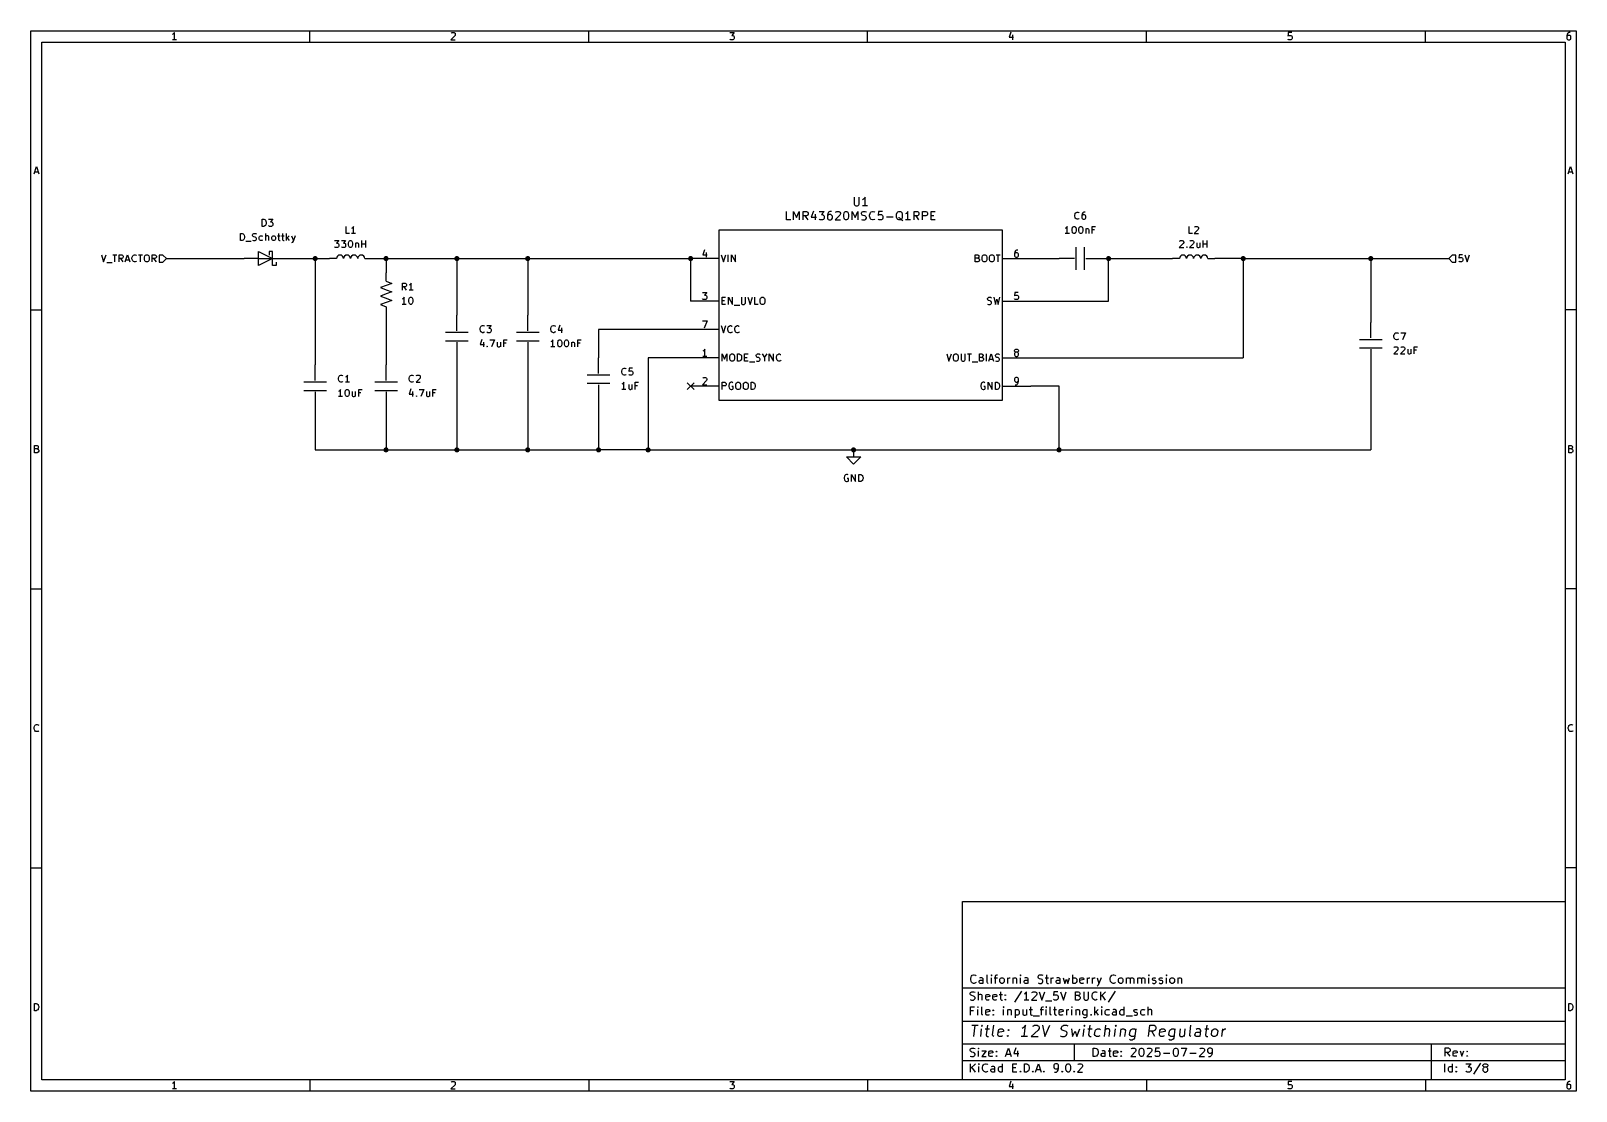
# Model space of a CAD drawing. Extents: x 0.4 to 11.3, y -7.9 to -0.4.
import ezdxf

# ---------------------------------------------------------------- set-up
doc = ezdxf.new("R2010")
doc.units = 0
doc.header["$MEASUREMENT"] = 0
for name, color, linetype in [('BLUE2', 5, 'CONTINUOUS'), ('BROWN2', 54, 'CONTINUOUS'), ('CYAN2', 4, 'CONTINUOUS'), ('GREEN3', 91, 'CONTINUOUS'), ('RED2', 1, 'CONTINUOUS'), ('RED3', 11, 'CONTINUOUS')]:
    doc.layers.add(name, color=color, linetype=linetype)

msp = doc.modelspace()

# ---------------------------------------------------------------- linework, layer by layer
at = {"layer": 'BLUE2', "linetype": 'CONTINUOUS'}
for p, q in [((5.026, -2.876), (5.074, -2.924)), ((5.074, -2.876), (5.026, -2.924))]:
    msp.add_line(p, q, dxfattribs=at)
at = {"layer": 'BROWN2', "linetype": 'CONTINUOUS'}
for p, q in [((0.891, -1.973), (0.907, -2.023)), ((0.907, -2.023), (0.924, -1.973)), ((0.929, -2.028), (0.967, -2.028)), ((0.972, -1.973), (1, -1.973)), ((0.986, -2.023), (0.986, -1.973)), ((1.017, -2.023), (1.017, -1.973)), ((1.017, -1.973), (1.036, -1.973)), ((1.036, -1.999), (1.017, -1.999)), ((1.046, -2.023), (1.029, -1.999)), ((1.036, -1.973), (1.041, -1.975)), ((1.041, -1.997), (1.036, -1.999)), ((1.041, -1.975), (1.043, -1.978)), ((1.043, -1.994), (1.041, -1.997)), ((1.043, -1.978), (1.046, -1.982)), ((1.046, -1.989), (1.043, -1.994)), ((1.046, -1.982), (1.046, -1.989)), ((1.06, -2.023), (1.076, -1.973)), ((1.065, -2.009), (1.088, -2.009)), ((1.076, -1.973), (1.093, -2.023)), ((1.107, -1.994), (1.11, -1.985)), ((1.107, -2.001), (1.107, -1.994)), ((1.11, -2.011), (1.107, -2.001)), ((1.11, -1.985), (1.112, -1.98)), ((1.112, -2.016), (1.11, -2.011)), ((1.112, -1.98), (1.117, -1.975)), ((1.117, -2.02), (1.112, -2.016)), ((1.117, -1.975), (1.124, -1.973)), ((1.124, -2.023), (1.117, -2.02)), ((1.124, -1.973), (1.129, -1.973)), ((1.129, -2.023), (1.124, -2.023)), ((1.129, -1.973), (1.136, -1.975)), ((1.136, -2.02), (1.129, -2.023)), ((1.136, -1.975), (1.138, -1.978)), ((1.138, -2.018), (1.136, -2.02)), ((1.153, -1.973), (1.181, -1.973)), ((1.167, -2.023), (1.167, -1.973)), ((1.196, -1.989), (1.198, -1.98)), ((1.196, -2.006), (1.196, -1.989)), ((1.198, -2.016), (1.196, -2.006)), ((1.198, -1.98), (1.203, -1.975)), ((1.203, -2.02), (1.198, -2.016)), ((1.203, -1.975), (1.207, -1.973)), ((1.207, -2.023), (1.203, -2.02)), ((1.207, -1.973), (1.217, -1.973)), ((1.217, -2.023), (1.207, -2.023)), ((1.217, -1.973), (1.222, -1.975)), ((1.222, -2.02), (1.217, -2.023)), ((1.222, -1.975), (1.226, -1.98)), ((1.226, -2.016), (1.222, -2.02)), ((1.226, -1.98), (1.229, -1.989)), ((1.229, -2.006), (1.226, -2.016)), ((1.229, -1.989), (1.229, -2.006)), ((1.25, -2.023), (1.25, -1.973)), ((1.25, -1.973), (1.269, -1.973)), ((1.269, -1.999), (1.25, -1.999)), ((1.279, -2.023), (1.262, -1.999)), ((1.269, -1.973), (1.274, -1.975)), ((1.274, -1.997), (1.269, -1.999)), ((1.274, -1.975), (1.276, -1.978)), ((1.276, -1.994), (1.274, -1.997)), ((1.276, -1.978), (1.279, -1.982)), ((1.279, -1.989), (1.276, -1.994)), ((1.279, -1.982), (1.279, -1.989)), ((1.325, -1.975), (1.3, -1.975)), ((1.3, -1.975), (1.3, -2.025)), ((1.3, -2.025), (1.325, -2.025)), ((1.35, -2), (1.325, -1.975)), ((1.325, -2.025), (1.35, -2)), ((10.425, -1.975), (10.4, -2)), ((10.4, -2), (10.425, -2.025)), ((10.45, -1.975), (10.425, -1.975)), ((10.425, -2.025), (10.45, -2.025)), ((10.45, -2.025), (10.45, -1.975)), ((10.474, -1.973), (10.471, -1.997)), ((10.471, -1.997), (10.474, -1.994)), ((10.474, -2.02), (10.471, -2.018)), ((10.497, -1.973), (10.474, -1.973)), ((10.474, -1.994), (10.478, -1.992)), ((10.478, -2.023), (10.474, -2.02)), ((10.478, -1.992), (10.49, -1.992)), ((10.49, -2.023), (10.478, -2.023)), ((10.49, -1.992), (10.495, -1.994)), ((10.495, -2.02), (10.49, -2.023)), ((10.495, -1.994), (10.497, -1.997)), ((10.497, -2.018), (10.495, -2.02)), ((10.497, -1.997), (10.5, -2.001)), ((10.5, -2.013), (10.497, -2.018)), ((10.5, -2.001), (10.5, -2.013)), ((10.514, -1.973), (10.531, -2.023)), ((10.531, -2.023), (10.547, -1.973))]:
    msp.add_line(p, q, dxfattribs=at)
at = {"layer": 'CYAN2', "linetype": 'CONTINUOUS'}
for p, q in [((6.204, -1.567), (6.204, -1.616)), ((6.204, -1.616), (6.207, -1.622)), ((6.207, -1.622), (6.21, -1.625)), ((6.21, -1.625), (6.216, -1.627)), ((6.216, -1.627), (6.227, -1.627)), ((6.227, -1.627), (6.233, -1.625)), ((6.233, -1.625), (6.236, -1.622)), ((6.236, -1.622), (6.239, -1.616)), ((6.239, -1.616), (6.239, -1.567)), ((6.27, -1.582), (6.264, -1.585)), ((6.299, -1.627), (6.264, -1.627)), ((6.276, -1.576), (6.27, -1.582)), ((6.281, -1.567), (6.276, -1.576)), ((6.281, -1.627), (6.281, -1.567)), ((2.026, -1.773), (2.026, -1.723)), ((2.026, -1.723), (2.037, -1.723)), ((2.037, -1.723), (2.045, -1.725)), ((2.045, -1.725), (2.049, -1.73)), ((2.049, -1.73), (2.052, -1.735)), ((2.052, -1.735), (2.054, -1.744)), ((2.054, -1.744), (2.054, -1.751)), ((2.071, -1.723), (2.102, -1.723)), ((2.102, -1.723), (2.085, -1.742)), ((2.085, -1.742), (2.092, -1.742)), ((2.092, -1.742), (2.097, -1.744)), ((2.097, -1.744), (2.099, -1.747)), ((5.727, -1.727), (5.727, -1.667)), ((5.756, -1.727), (5.727, -1.727)), ((5.776, -1.727), (5.776, -1.667)), ((5.776, -1.667), (5.796, -1.71)), ((5.796, -1.71), (5.816, -1.667)), ((5.816, -1.667), (5.816, -1.727)), ((5.844, -1.727), (5.844, -1.667)), ((5.844, -1.667), (5.867, -1.667)), ((5.867, -1.699), (5.844, -1.699)), ((5.879, -1.727), (5.859, -1.699)), ((5.867, -1.667), (5.873, -1.67)), ((5.873, -1.696), (5.867, -1.699)), ((5.873, -1.67), (5.876, -1.673)), ((5.876, -1.693), (5.873, -1.696)), ((5.876, -1.673), (5.879, -1.679)), ((5.879, -1.687), (5.876, -1.693)), ((5.879, -1.679), (5.879, -1.687)), ((5.916, -1.665), (5.901, -1.707)), ((5.901, -1.707), (5.939, -1.707)), ((5.93, -1.687), (5.93, -1.727)), ((5.956, -1.667), (5.993, -1.667)), ((5.959, -1.725), (5.956, -1.722)), ((5.964, -1.727), (5.959, -1.725)), ((5.981, -1.727), (5.964, -1.727)), ((5.993, -1.667), (5.973, -1.69)), ((5.973, -1.69), (5.981, -1.69)), ((5.981, -1.69), (5.987, -1.693)), ((5.987, -1.725), (5.981, -1.727)), ((5.987, -1.693), (5.99, -1.696)), ((5.99, -1.722), (5.987, -1.725)), ((5.99, -1.696), (5.993, -1.702)), ((5.993, -1.716), (5.99, -1.722)), ((5.993, -1.702), (5.993, -1.716)), ((6.019, -1.682), (6.016, -1.693)), ((6.016, -1.693), (6.016, -1.716)), ((6.019, -1.696), (6.016, -1.702)), ((6.016, -1.716), (6.019, -1.722)), ((6.024, -1.673), (6.019, -1.682)), ((6.021, -1.693), (6.019, -1.696)), ((6.019, -1.722), (6.021, -1.725)), ((6.027, -1.69), (6.021, -1.693)), ((6.021, -1.725), (6.027, -1.727)), ((6.027, -1.67), (6.024, -1.673)), ((6.033, -1.667), (6.027, -1.67)), ((6.039, -1.69), (6.027, -1.69)), ((6.027, -1.727), (6.039, -1.727)), ((6.044, -1.667), (6.033, -1.667)), ((6.044, -1.693), (6.039, -1.69)), ((6.039, -1.727), (6.044, -1.725)), ((6.047, -1.696), (6.044, -1.693)), ((6.044, -1.725), (6.047, -1.722)), ((6.05, -1.702), (6.047, -1.696)), ((6.047, -1.722), (6.05, -1.716)), ((6.05, -1.716), (6.05, -1.702)), ((6.104, -1.693), (6.07, -1.727)), ((6.07, -1.727), (6.107, -1.727)), ((6.073, -1.673), (6.076, -1.67)), ((6.076, -1.67), (6.081, -1.667)), ((6.081, -1.667), (6.096, -1.667)), ((6.096, -1.667), (6.101, -1.67)), ((6.101, -1.67), (6.104, -1.673)), ((6.104, -1.673), (6.107, -1.679)), ((6.107, -1.685), (6.104, -1.693)), ((6.107, -1.679), (6.107, -1.685)), ((6.13, -1.69), (6.133, -1.679)), ((6.13, -1.705), (6.13, -1.69)), ((6.133, -1.716), (6.13, -1.705)), ((6.133, -1.679), (6.136, -1.673)), ((6.136, -1.722), (6.133, -1.716)), ((6.136, -1.673), (6.139, -1.67)), ((6.139, -1.725), (6.136, -1.722)), ((6.139, -1.67), (6.144, -1.667)), ((6.144, -1.727), (6.139, -1.725)), ((6.144, -1.667), (6.15, -1.667)), ((6.15, -1.727), (6.144, -1.727)), ((6.15, -1.667), (6.156, -1.67)), ((6.156, -1.725), (6.15, -1.727)), ((6.156, -1.67), (6.159, -1.673)), ((6.159, -1.722), (6.156, -1.725)), ((6.159, -1.673), (6.161, -1.679)), ((6.161, -1.716), (6.159, -1.722)), ((6.161, -1.679), (6.164, -1.69)), ((6.164, -1.705), (6.161, -1.716)), ((6.164, -1.69), (6.164, -1.705)), ((6.19, -1.727), (6.19, -1.667)), ((6.19, -1.667), (6.21, -1.71)), ((6.21, -1.71), (6.23, -1.667)), ((6.23, -1.667), (6.23, -1.727)), ((6.256, -1.679), (6.259, -1.673)), ((6.256, -1.685), (6.256, -1.679)), ((6.259, -1.69), (6.256, -1.685)), ((6.256, -1.725), (6.264, -1.727)), ((6.259, -1.673), (6.261, -1.67)), ((6.261, -1.693), (6.259, -1.69)), ((6.261, -1.67), (6.267, -1.667)), ((6.267, -1.696), (6.261, -1.693)), ((6.264, -1.727), (6.279, -1.727)), ((6.267, -1.667), (6.281, -1.667)), ((6.279, -1.699), (6.267, -1.696)), ((6.284, -1.702), (6.279, -1.699)), ((6.279, -1.727), (6.284, -1.725)), ((6.281, -1.667), (6.29, -1.67)), ((6.287, -1.705), (6.284, -1.702)), ((6.284, -1.725), (6.287, -1.722)), ((6.29, -1.71), (6.287, -1.705)), ((6.287, -1.722), (6.29, -1.716)), ((6.29, -1.716), (6.29, -1.71)), ((6.313, -1.693), (6.316, -1.682)), ((6.313, -1.702), (6.313, -1.693)), ((6.316, -1.713), (6.313, -1.702)), ((6.316, -1.682), (6.319, -1.676)), ((6.319, -1.719), (6.316, -1.713)), ((6.319, -1.676), (6.324, -1.67)), ((6.324, -1.725), (6.319, -1.719)), ((6.324, -1.67), (6.333, -1.667)), ((6.333, -1.727), (6.324, -1.725)), ((6.333, -1.667), (6.339, -1.667)), ((6.339, -1.727), (6.333, -1.727)), ((6.339, -1.667), (6.347, -1.67)), ((6.347, -1.725), (6.339, -1.727)), ((6.347, -1.67), (6.35, -1.673)), ((6.35, -1.722), (6.347, -1.725)), ((6.376, -1.667), (6.373, -1.696)), ((6.373, -1.696), (6.376, -1.693)), ((6.376, -1.725), (6.373, -1.722)), ((6.404, -1.667), (6.376, -1.667)), ((6.376, -1.693), (6.381, -1.69)), ((6.381, -1.727), (6.376, -1.725)), ((6.381, -1.69), (6.396, -1.69)), ((6.396, -1.727), (6.381, -1.727)), ((6.396, -1.69), (6.401, -1.693)), ((6.401, -1.725), (6.396, -1.727)), ((6.401, -1.693), (6.404, -1.696)), ((6.404, -1.722), (6.401, -1.725)), ((6.404, -1.696), (6.407, -1.702)), ((6.407, -1.716), (6.404, -1.722)), ((6.407, -1.702), (6.407, -1.716)), ((6.433, -1.705), (6.479, -1.705)), ((6.504, -1.687), (6.507, -1.676)), ((6.504, -1.707), (6.504, -1.687)), ((6.507, -1.719), (6.504, -1.707)), ((6.507, -1.676), (6.513, -1.67)), ((6.513, -1.725), (6.507, -1.719)), ((6.513, -1.67), (6.519, -1.667)), ((6.519, -1.727), (6.513, -1.725)), ((6.521, -1.713), (6.516, -1.713)), ((6.519, -1.667), (6.53, -1.667)), ((6.53, -1.727), (6.519, -1.727)), ((6.527, -1.716), (6.521, -1.713)), ((6.536, -1.725), (6.527, -1.716)), ((6.53, -1.667), (6.536, -1.67)), ((6.536, -1.725), (6.53, -1.727)), ((6.536, -1.67), (6.541, -1.676)), ((6.541, -1.719), (6.536, -1.725)), ((6.541, -1.73), (6.536, -1.725)), ((6.541, -1.676), (6.544, -1.687)), ((6.544, -1.707), (6.541, -1.719)), ((6.547, -1.733), (6.541, -1.73)), ((6.544, -1.687), (6.544, -1.707)), ((6.573, -1.682), (6.567, -1.685)), ((6.601, -1.727), (6.567, -1.727)), ((6.579, -1.676), (6.573, -1.682)), ((6.584, -1.667), (6.579, -1.676)), ((6.584, -1.727), (6.584, -1.667)), ((6.627, -1.727), (6.627, -1.667)), ((6.627, -1.667), (6.65, -1.667)), ((6.65, -1.699), (6.627, -1.699)), ((6.661, -1.727), (6.641, -1.699)), ((6.65, -1.667), (6.656, -1.67)), ((6.656, -1.696), (6.65, -1.699)), ((6.656, -1.67), (6.659, -1.673)), ((6.659, -1.693), (6.656, -1.696)), ((6.659, -1.673), (6.661, -1.679)), ((6.661, -1.687), (6.659, -1.693)), ((6.661, -1.679), (6.661, -1.687)), ((6.687, -1.727), (6.687, -1.667)), ((6.687, -1.667), (6.71, -1.667)), ((6.71, -1.699), (6.687, -1.699)), ((6.71, -1.667), (6.716, -1.67)), ((6.716, -1.696), (6.71, -1.699)), ((6.716, -1.67), (6.719, -1.673)), ((6.719, -1.693), (6.716, -1.696)), ((6.719, -1.673), (6.721, -1.679)), ((6.721, -1.687), (6.719, -1.693)), ((6.721, -1.679), (6.721, -1.687)), ((6.747, -1.727), (6.747, -1.667)), ((6.747, -1.667), (6.776, -1.667)), ((6.747, -1.696), (6.767, -1.696)), ((6.776, -1.727), (6.747, -1.727)), ((7.761, -1.694), (7.763, -1.685)), ((7.761, -1.701), (7.761, -1.694)), ((7.763, -1.711), (7.761, -1.701)), ((7.763, -1.685), (7.765, -1.68)), ((7.765, -1.716), (7.763, -1.711)), ((7.765, -1.68), (7.77, -1.675)), ((7.77, -1.72), (7.765, -1.716)), ((7.77, -1.675), (7.777, -1.673)), ((7.777, -1.723), (7.77, -1.72)), ((7.777, -1.673), (7.782, -1.673)), ((7.782, -1.723), (7.777, -1.723)), ((7.782, -1.673), (7.789, -1.675)), ((7.789, -1.72), (7.782, -1.723)), ((7.789, -1.675), (7.792, -1.678)), ((7.792, -1.718), (7.789, -1.72)), ((7.813, -1.685), (7.811, -1.694)), ((7.811, -1.694), (7.811, -1.713)), ((7.813, -1.697), (7.811, -1.701)), ((7.811, -1.713), (7.813, -1.718)), ((7.818, -1.678), (7.813, -1.685)), ((7.815, -1.694), (7.813, -1.697)), ((7.813, -1.718), (7.815, -1.72)), ((7.82, -1.692), (7.815, -1.694)), ((7.815, -1.72), (7.82, -1.723)), ((7.82, -1.675), (7.818, -1.678)), ((7.825, -1.673), (7.82, -1.675)), ((7.83, -1.692), (7.82, -1.692)), ((7.82, -1.723), (7.83, -1.723)), ((7.835, -1.673), (7.825, -1.673)), ((7.835, -1.694), (7.83, -1.692)), ((7.83, -1.723), (7.835, -1.72)), ((7.837, -1.697), (7.835, -1.694)), ((7.835, -1.72), (7.837, -1.718)), ((7.839, -1.701), (7.837, -1.697)), ((7.837, -1.718), (7.839, -1.713)), ((7.839, -1.713), (7.839, -1.701)), ((1.872, -1.873), (1.872, -1.823)), ((1.872, -1.823), (1.884, -1.823)), ((1.884, -1.823), (1.891, -1.825)), ((1.891, -1.825), (1.896, -1.83)), ((1.896, -1.83), (1.898, -1.835)), ((1.898, -1.835), (1.901, -1.844)), ((1.901, -1.851), (1.898, -1.861)), ((1.901, -1.844), (1.901, -1.851)), ((1.958, -1.832), (1.96, -1.828)), ((1.958, -1.837), (1.958, -1.832)), ((1.96, -1.842), (1.958, -1.837)), ((1.96, -1.828), (1.963, -1.825)), ((1.963, -1.844), (1.96, -1.842)), ((1.963, -1.825), (1.967, -1.823)), ((1.967, -1.847), (1.963, -1.844)), ((1.967, -1.823), (1.979, -1.823)), ((1.977, -1.849), (1.967, -1.847)), ((1.982, -1.851), (1.977, -1.849)), ((1.979, -1.823), (1.986, -1.825)), ((1.984, -1.854), (1.982, -1.851)), ((1.986, -1.859), (1.984, -1.854)), ((2.005, -1.849), (2.008, -1.844)), ((2.005, -1.863), (2.005, -1.849)), ((2.008, -1.844), (2.01, -1.842)), ((2.01, -1.842), (2.015, -1.839)), ((2.015, -1.839), (2.024, -1.839)), ((2.024, -1.839), (2.029, -1.842)), ((2.037, -1.773), (2.026, -1.773)), ((2.045, -1.77), (2.037, -1.773)), ((2.049, -1.766), (2.045, -1.77)), ((2.052, -1.761), (2.049, -1.766)), ((2.051, -1.873), (2.051, -1.823)), ((2.053, -1.842), (2.051, -1.844)), ((2.054, -1.751), (2.052, -1.761)), ((2.058, -1.839), (2.053, -1.842)), ((2.065, -1.839), (2.058, -1.839)), ((2.07, -1.842), (2.065, -1.839)), ((2.072, -1.847), (2.07, -1.842)), ((2.073, -1.77), (2.071, -1.768)), ((2.072, -1.873), (2.072, -1.847)), ((2.078, -1.773), (2.073, -1.77)), ((2.092, -1.773), (2.078, -1.773)), ((2.097, -1.77), (2.092, -1.773)), ((2.093, -1.849), (2.096, -1.844)), ((2.093, -1.863), (2.093, -1.849)), ((2.096, -1.844), (2.098, -1.842)), ((2.099, -1.768), (2.097, -1.77)), ((2.098, -1.842), (2.103, -1.839)), ((2.099, -1.747), (2.102, -1.751)), ((2.102, -1.763), (2.099, -1.768)), ((2.102, -1.751), (2.102, -1.763)), ((2.103, -1.839), (2.11, -1.839)), ((2.11, -1.839), (2.115, -1.842)), ((2.115, -1.842), (2.117, -1.844)), ((2.117, -1.844), (2.12, -1.849)), ((2.12, -1.849), (2.12, -1.863)), ((2.134, -1.839), (2.153, -1.839)), ((2.141, -1.823), (2.141, -1.866)), ((2.162, -1.839), (2.182, -1.839)), ((2.17, -1.823), (2.17, -1.866)), ((2.198, -1.873), (2.198, -1.823)), ((2.217, -1.839), (2.198, -1.859)), ((2.203, -1.854), (2.217, -1.873)), ((2.234, -1.839), (2.246, -1.873)), ((2.258, -1.839), (2.246, -1.873)), ((2.618, -1.823), (2.618, -1.773)), ((2.642, -1.823), (2.618, -1.823)), ((2.661, -1.785), (2.656, -1.787)), ((2.685, -1.823), (2.656, -1.823)), ((2.665, -1.78), (2.661, -1.785)), ((2.67, -1.773), (2.665, -1.78)), ((2.67, -1.823), (2.67, -1.773)), ((7.699, -1.785), (7.694, -1.787)), ((7.723, -1.823), (7.694, -1.823)), ((7.704, -1.78), (7.699, -1.785)), ((7.708, -1.773), (7.704, -1.78)), ((7.708, -1.823), (7.708, -1.773)), ((7.742, -1.792), (7.744, -1.782)), ((7.742, -1.804), (7.742, -1.792)), ((7.744, -1.813), (7.742, -1.804)), ((7.744, -1.782), (7.746, -1.778)), ((7.746, -1.818), (7.744, -1.813)), ((7.746, -1.778), (7.749, -1.775)), ((7.749, -1.82), (7.746, -1.818)), ((7.749, -1.775), (7.754, -1.773)), ((7.754, -1.823), (7.749, -1.82)), ((7.754, -1.773), (7.758, -1.773)), ((7.758, -1.823), (7.754, -1.823)), ((7.758, -1.773), (7.763, -1.775)), ((7.763, -1.82), (7.758, -1.823)), ((7.763, -1.775), (7.765, -1.778)), ((7.765, -1.818), (7.763, -1.82)), ((7.765, -1.778), (7.768, -1.782)), ((7.768, -1.813), (7.765, -1.818)), ((7.768, -1.782), (7.77, -1.792)), ((7.77, -1.804), (7.768, -1.813)), ((7.77, -1.792), (7.77, -1.804)), ((7.789, -1.792), (7.792, -1.782)), ((7.789, -1.804), (7.789, -1.792)), ((7.792, -1.813), (7.789, -1.804)), ((7.792, -1.782), (7.794, -1.778)), ((7.794, -1.818), (7.792, -1.813)), ((7.794, -1.778), (7.796, -1.775)), ((7.796, -1.82), (7.794, -1.818)), ((7.796, -1.775), (7.801, -1.773)), ((7.801, -1.823), (7.796, -1.82)), ((7.801, -1.773), (7.806, -1.773)), ((7.806, -1.823), (7.801, -1.823)), ((7.806, -1.773), (7.811, -1.775)), ((7.811, -1.82), (7.806, -1.823)), ((7.811, -1.775), (7.813, -1.778)), ((7.813, -1.818), (7.811, -1.82)), ((7.813, -1.778), (7.815, -1.782)), ((7.815, -1.813), (7.813, -1.818)), ((7.815, -1.782), (7.818, -1.792)), ((7.818, -1.804), (7.815, -1.813)), ((7.818, -1.792), (7.818, -1.804)), ((7.839, -1.789), (7.839, -1.823)), ((7.839, -1.794), (7.842, -1.792)), ((7.842, -1.792), (7.846, -1.789)), ((7.846, -1.789), (7.854, -1.789)), ((7.854, -1.789), (7.858, -1.792)), ((7.858, -1.792), (7.861, -1.797)), ((7.861, -1.797), (7.861, -1.823)), ((7.885, -1.823), (7.885, -1.773)), ((7.885, -1.773), (7.908, -1.773)), ((7.901, -1.797), (7.885, -1.797)), ((8.568, -1.823), (8.568, -1.773)), ((8.592, -1.823), (8.568, -1.823)), ((8.632, -1.794), (8.604, -1.823)), ((8.604, -1.823), (8.635, -1.823)), ((8.606, -1.778), (8.608, -1.775)), ((8.608, -1.775), (8.613, -1.773)), ((8.613, -1.773), (8.625, -1.773)), ((8.625, -1.773), (8.63, -1.775)), ((8.63, -1.775), (8.632, -1.778)), ((8.632, -1.778), (8.635, -1.782)), ((8.635, -1.787), (8.632, -1.794)), ((8.635, -1.782), (8.635, -1.787)), ((1.884, -1.873), (1.872, -1.873)), ((1.891, -1.87), (1.884, -1.873)), ((1.896, -1.866), (1.891, -1.87)), ((1.898, -1.861), (1.896, -1.866)), ((1.91, -1.878), (1.948, -1.878)), ((1.958, -1.87), (1.965, -1.873)), ((1.965, -1.873), (1.977, -1.873)), ((1.977, -1.873), (1.982, -1.87)), ((1.982, -1.87), (1.984, -1.868)), ((1.984, -1.868), (1.986, -1.863)), ((1.986, -1.863), (1.986, -1.859)), ((2.008, -1.868), (2.005, -1.863)), ((2.01, -1.87), (2.008, -1.868)), ((2.015, -1.873), (2.01, -1.87)), ((2.024, -1.873), (2.015, -1.873)), ((2.029, -1.87), (2.024, -1.873)), ((2.096, -1.868), (2.093, -1.863)), ((2.098, -1.87), (2.096, -1.868)), ((2.103, -1.873), (2.098, -1.87)), ((2.11, -1.873), (2.103, -1.873)), ((2.115, -1.87), (2.11, -1.873)), ((2.117, -1.868), (2.115, -1.87)), ((2.12, -1.863), (2.117, -1.868)), ((2.141, -1.866), (2.143, -1.87)), ((2.143, -1.87), (2.148, -1.873)), ((2.148, -1.873), (2.153, -1.873)), ((2.17, -1.866), (2.172, -1.87)), ((2.172, -1.87), (2.177, -1.873)), ((2.177, -1.873), (2.182, -1.873)), ((2.239, -1.887), (2.234, -1.889)), ((2.241, -1.885), (2.239, -1.887)), ((2.246, -1.873), (2.241, -1.885)), ((2.537, -1.873), (2.568, -1.873)), ((2.539, -1.92), (2.537, -1.918)), ((2.544, -1.923), (2.539, -1.92)), ((2.558, -1.923), (2.544, -1.923)), ((2.568, -1.873), (2.551, -1.892)), ((2.551, -1.892), (2.558, -1.892)), ((2.558, -1.892), (2.563, -1.894)), ((2.563, -1.92), (2.558, -1.923)), ((2.563, -1.894), (2.565, -1.897)), ((2.565, -1.918), (2.563, -1.92)), ((2.565, -1.897), (2.568, -1.901)), ((2.568, -1.913), (2.565, -1.918)), ((2.568, -1.901), (2.568, -1.913)), ((2.585, -1.873), (2.615, -1.873)), ((2.587, -1.92), (2.585, -1.918)), ((2.592, -1.923), (2.587, -1.92)), ((2.606, -1.923), (2.592, -1.923)), ((2.615, -1.873), (2.599, -1.892)), ((2.599, -1.892), (2.606, -1.892)), ((2.606, -1.892), (2.611, -1.894)), ((2.611, -1.92), (2.606, -1.923)), ((2.611, -1.894), (2.613, -1.897)), ((2.613, -1.918), (2.611, -1.92)), ((2.613, -1.897), (2.615, -1.901)), ((2.615, -1.913), (2.613, -1.918)), ((2.615, -1.901), (2.615, -1.913)), ((2.635, -1.892), (2.637, -1.882)), ((2.635, -1.904), (2.635, -1.892)), ((2.637, -1.913), (2.635, -1.904)), ((2.637, -1.882), (2.639, -1.878)), ((2.639, -1.918), (2.637, -1.913)), ((2.639, -1.878), (2.642, -1.875)), ((2.642, -1.92), (2.639, -1.918)), ((2.642, -1.875), (2.646, -1.873)), ((2.646, -1.923), (2.642, -1.92)), ((2.646, -1.873), (2.651, -1.873)), ((2.651, -1.923), (2.646, -1.923)), ((2.651, -1.873), (2.656, -1.875)), ((2.656, -1.92), (2.651, -1.923)), ((2.656, -1.875), (2.658, -1.878)), ((2.658, -1.918), (2.656, -1.92)), ((2.658, -1.878), (2.661, -1.882)), ((2.661, -1.913), (2.658, -1.918)), ((2.661, -1.882), (2.663, -1.892)), ((2.663, -1.904), (2.661, -1.913)), ((2.663, -1.892), (2.663, -1.904)), ((2.685, -1.889), (2.685, -1.923)), ((2.685, -1.894), (2.687, -1.892)), ((2.687, -1.892), (2.692, -1.889)), ((2.692, -1.889), (2.699, -1.889)), ((2.699, -1.889), (2.704, -1.892)), ((2.704, -1.892), (2.706, -1.897)), ((2.706, -1.897), (2.706, -1.923)), ((2.73, -1.923), (2.73, -1.873)), ((2.73, -1.897), (2.758, -1.897)), ((2.758, -1.923), (2.758, -1.873)), ((8.527, -1.894), (8.499, -1.923)), ((8.499, -1.923), (8.53, -1.923)), ((8.501, -1.878), (8.504, -1.875)), ((8.504, -1.875), (8.508, -1.873)), ((8.508, -1.873), (8.52, -1.873)), ((8.52, -1.873), (8.525, -1.875)), ((8.525, -1.875), (8.527, -1.878)), ((8.527, -1.878), (8.53, -1.882)), ((8.53, -1.887), (8.527, -1.894)), ((8.53, -1.882), (8.53, -1.887)), ((8.549, -1.92), (8.551, -1.918)), ((8.551, -1.923), (8.549, -1.92)), ((8.551, -1.918), (8.554, -1.92)), ((8.551, -1.918), (8.551, -1.923)), ((8.554, -1.92), (8.551, -1.923)), ((8.599, -1.894), (8.57, -1.923)), ((8.57, -1.923), (8.601, -1.923)), ((8.573, -1.878), (8.575, -1.875)), ((8.575, -1.875), (8.58, -1.873)), ((8.58, -1.873), (8.592, -1.873)), ((8.592, -1.873), (8.596, -1.875)), ((8.596, -1.875), (8.599, -1.878)), ((8.599, -1.878), (8.601, -1.882)), ((8.601, -1.887), (8.599, -1.894)), ((8.601, -1.882), (8.601, -1.887)), ((8.623, -1.889), (8.623, -1.916)), ((8.623, -1.916), (8.625, -1.92)), ((8.625, -1.92), (8.63, -1.923)), ((8.63, -1.923), (8.637, -1.923)), ((8.637, -1.923), (8.642, -1.92)), ((8.642, -1.92), (8.644, -1.918)), ((8.644, -1.889), (8.644, -1.923)), ((8.668, -1.923), (8.668, -1.873)), ((8.668, -1.897), (8.696, -1.897)), ((8.696, -1.923), (8.696, -1.873)), ((5.265, -1.973), (5.281, -2.023)), ((5.281, -2.023), (5.298, -1.973)), ((5.315, -2.023), (5.315, -1.973)), ((5.339, -2.023), (5.339, -1.973)), ((5.339, -1.973), (5.367, -2.023)), ((5.367, -2.023), (5.367, -1.973)), ((7.059, -2.023), (7.059, -1.973)), ((7.059, -1.973), (7.076, -1.973)), ((7.076, -1.997), (7.059, -1.997)), ((7.078, -2.023), (7.059, -2.023)), ((7.076, -1.973), (7.08, -1.976)), ((7.08, -1.995), (7.076, -1.997)), ((7.076, -1.997), (7.083, -1.999)), ((7.083, -2.021), (7.078, -2.023)), ((7.08, -1.976), (7.083, -1.978)), ((7.083, -1.992), (7.08, -1.995)), ((7.083, -1.978), (7.085, -1.983)), ((7.085, -1.987), (7.083, -1.992)), ((7.083, -1.999), (7.085, -2.002)), ((7.085, -2.018), (7.083, -2.021)), ((7.085, -1.983), (7.085, -1.987)), ((7.085, -2.002), (7.088, -2.006)), ((7.088, -2.014), (7.085, -2.018)), ((7.088, -2.006), (7.088, -2.014)), ((7.107, -1.99), (7.109, -1.98)), ((7.107, -2.006), (7.107, -1.99)), ((7.109, -2.016), (7.107, -2.006)), ((7.109, -1.98), (7.114, -1.976)), ((7.114, -2.021), (7.109, -2.016)), ((7.114, -1.976), (7.119, -1.973)), ((7.119, -2.023), (7.114, -2.021)), ((7.119, -1.973), (7.128, -1.973)), ((7.128, -2.023), (7.119, -2.023)), ((7.128, -1.973), (7.133, -1.976)), ((7.133, -2.021), (7.128, -2.023)), ((7.133, -1.976), (7.138, -1.98)), ((7.138, -2.016), (7.133, -2.021)), ((7.138, -1.98), (7.14, -1.99)), ((7.14, -2.006), (7.138, -2.016)), ((7.14, -1.99), (7.14, -2.006)), ((7.159, -1.99), (7.161, -1.98)), ((7.159, -2.006), (7.159, -1.99)), ((7.161, -2.016), (7.159, -2.006)), ((7.161, -1.98), (7.166, -1.976)), ((7.166, -2.021), (7.161, -2.016)), ((7.166, -1.976), (7.171, -1.973)), ((7.171, -2.023), (7.166, -2.021)), ((7.171, -1.973), (7.18, -1.973)), ((7.18, -2.023), (7.171, -2.023)), ((7.18, -1.973), (7.185, -1.976)), ((7.185, -2.021), (7.18, -2.023)), ((7.185, -1.976), (7.19, -1.98)), ((7.19, -2.016), (7.185, -2.021)), ((7.19, -1.98), (7.192, -1.99)), ((7.192, -2.006), (7.19, -2.016)), ((7.192, -1.99), (7.192, -2.006)), ((7.207, -1.973), (7.235, -1.973)), ((7.221, -2.023), (7.221, -1.973)), ((3.016, -2.223), (3.016, -2.173)), ((3.016, -2.173), (3.035, -2.173)), ((3.035, -2.173), (3.04, -2.175)), ((3.04, -2.175), (3.042, -2.178)), ((3.042, -2.178), (3.045, -2.182)), ((3.073, -2.18), (3.069, -2.185)), ((3.078, -2.173), (3.073, -2.18)), ((3.078, -2.223), (3.078, -2.173)), ((3.019, -2.285), (3.014, -2.287)), ((3.035, -2.199), (3.016, -2.199)), ((3.023, -2.28), (3.019, -2.285)), ((3.028, -2.273), (3.023, -2.28)), ((3.045, -2.223), (3.028, -2.199)), ((3.028, -2.323), (3.028, -2.273)), ((3.04, -2.197), (3.035, -2.199)), ((3.042, -2.194), (3.04, -2.197)), ((3.045, -2.189), (3.042, -2.194)), ((3.045, -2.182), (3.045, -2.189)), ((3.062, -2.292), (3.064, -2.282)), ((3.069, -2.185), (3.064, -2.187)), ((3.092, -2.223), (3.064, -2.223)), ((3.064, -2.282), (3.066, -2.278)), ((3.066, -2.278), (3.069, -2.275)), ((3.069, -2.275), (3.073, -2.273)), ((3.073, -2.273), (3.078, -2.273)), ((3.078, -2.273), (3.083, -2.275)), ((3.083, -2.275), (3.085, -2.278)), ((3.085, -2.278), (3.088, -2.282)), ((3.088, -2.282), (3.09, -2.292)), ((5.272, -2.323), (5.272, -2.273)), ((5.272, -2.273), (5.296, -2.273)), ((5.317, -2.323), (5.317, -2.273)), ((5.317, -2.273), (5.346, -2.323)), ((5.346, -2.323), (5.346, -2.273)), ((5.408, -2.273), (5.408, -2.314)), ((5.436, -2.314), (5.436, -2.273)), ((5.453, -2.273), (5.47, -2.323)), ((5.47, -2.323), (5.486, -2.273)), ((5.503, -2.323), (5.503, -2.273)), ((5.541, -2.29), (5.543, -2.28)), ((5.541, -2.306), (5.541, -2.29)), ((5.543, -2.28), (5.548, -2.276)), ((5.548, -2.276), (5.553, -2.273)), ((5.553, -2.273), (5.562, -2.273)), ((5.562, -2.273), (5.567, -2.276)), ((5.567, -2.276), (5.572, -2.28)), ((5.572, -2.28), (5.574, -2.29)), ((5.574, -2.29), (5.574, -2.306)), ((7.145, -2.283), (7.147, -2.278)), ((7.145, -2.287), (7.145, -2.283)), ((7.147, -2.292), (7.145, -2.287)), ((7.147, -2.278), (7.15, -2.276)), ((7.15, -2.276), (7.154, -2.273)), ((7.154, -2.273), (7.166, -2.273)), ((7.166, -2.273), (7.173, -2.276)), ((7.19, -2.273), (7.202, -2.323)), ((7.202, -2.323), (7.211, -2.287)), ((7.211, -2.287), (7.221, -2.323)), ((7.221, -2.323), (7.233, -2.273)), ((3.042, -2.323), (3.014, -2.323)), ((3.062, -2.304), (3.062, -2.292)), ((3.064, -2.313), (3.062, -2.304)), ((3.066, -2.318), (3.064, -2.313)), ((3.069, -2.32), (3.066, -2.318)), ((3.073, -2.323), (3.069, -2.32)), ((3.078, -2.323), (3.073, -2.323)), ((3.083, -2.32), (3.078, -2.323)), ((3.085, -2.318), (3.083, -2.32)), ((3.088, -2.313), (3.085, -2.318)), ((3.09, -2.304), (3.088, -2.313)), ((3.09, -2.292), (3.09, -2.304)), ((5.272, -2.297), (5.289, -2.297)), ((5.296, -2.323), (5.272, -2.323)), ((5.358, -2.328), (5.396, -2.328)), ((5.408, -2.314), (5.41, -2.318)), ((5.41, -2.318), (5.412, -2.321)), ((5.412, -2.321), (5.417, -2.323)), ((5.417, -2.323), (5.427, -2.323)), ((5.427, -2.323), (5.431, -2.321)), ((5.431, -2.321), (5.434, -2.318)), ((5.434, -2.318), (5.436, -2.314)), ((5.527, -2.323), (5.503, -2.323)), ((5.543, -2.316), (5.541, -2.306)), ((5.548, -2.321), (5.543, -2.316)), ((5.553, -2.323), (5.548, -2.321)), ((5.562, -2.323), (5.553, -2.323)), ((5.567, -2.321), (5.562, -2.323)), ((5.572, -2.316), (5.567, -2.321)), ((5.574, -2.306), (5.572, -2.316)), ((7.145, -2.321), (7.152, -2.323)), ((7.15, -2.295), (7.147, -2.292)), ((7.154, -2.297), (7.15, -2.295)), ((7.152, -2.323), (7.164, -2.323)), ((7.164, -2.299), (7.154, -2.297)), ((7.169, -2.302), (7.164, -2.299)), ((7.164, -2.323), (7.169, -2.321)), ((7.171, -2.304), (7.169, -2.302)), ((7.169, -2.321), (7.171, -2.318)), ((7.173, -2.309), (7.171, -2.304)), ((7.171, -2.318), (7.173, -2.314)), ((7.173, -2.314), (7.173, -2.309)), ((3.564, -2.494), (3.566, -2.485)), ((3.564, -2.501), (3.564, -2.494)), ((3.566, -2.511), (3.564, -2.501)), ((3.566, -2.485), (3.569, -2.48)), ((3.569, -2.48), (3.573, -2.475)), ((3.573, -2.475), (3.581, -2.473)), ((3.581, -2.473), (3.585, -2.473)), ((3.585, -2.473), (3.592, -2.475)), ((3.592, -2.475), (3.595, -2.478)), ((3.612, -2.473), (3.642, -2.473)), ((3.642, -2.473), (3.626, -2.492)), ((3.626, -2.492), (3.633, -2.492)), ((3.633, -2.492), (3.638, -2.494)), ((3.638, -2.494), (3.64, -2.497)), ((3.64, -2.497), (3.642, -2.501)), ((3.642, -2.501), (3.642, -2.513)), ((4.064, -2.494), (4.066, -2.485)), ((4.064, -2.501), (4.064, -2.494)), ((4.066, -2.511), (4.064, -2.501)), ((4.066, -2.485), (4.069, -2.48)), ((4.069, -2.48), (4.073, -2.475)), ((4.073, -2.475), (4.081, -2.473)), ((4.081, -2.473), (4.085, -2.473)), ((4.085, -2.473), (4.092, -2.475)), ((4.092, -2.475), (4.095, -2.478)), ((4.126, -2.47), (4.114, -2.506)), ((4.114, -2.506), (4.145, -2.506)), ((4.138, -2.489), (4.138, -2.523)), ((5.265, -2.473), (5.281, -2.523)), ((5.281, -2.523), (5.298, -2.473)), ((5.312, -2.495), (5.315, -2.485)), ((5.312, -2.502), (5.312, -2.495)), ((5.315, -2.511), (5.312, -2.502)), ((5.315, -2.485), (5.317, -2.48)), ((5.317, -2.48), (5.322, -2.476)), ((5.322, -2.476), (5.329, -2.473)), ((5.329, -2.473), (5.334, -2.473)), ((5.334, -2.473), (5.341, -2.476)), ((5.341, -2.476), (5.343, -2.478)), ((5.362, -2.495), (5.365, -2.485)), ((5.362, -2.502), (5.362, -2.495)), ((5.365, -2.511), (5.362, -2.502)), ((5.365, -2.485), (5.367, -2.48)), ((5.367, -2.48), (5.372, -2.476)), ((5.372, -2.476), (5.379, -2.473)), ((5.379, -2.473), (5.384, -2.473)), ((5.384, -2.473), (5.391, -2.476)), ((5.391, -2.476), (5.393, -2.478)), ((3.576, -2.57), (3.564, -2.606)), ((3.564, -2.606), (3.595, -2.606)), ((3.569, -2.516), (3.566, -2.511)), ((3.573, -2.52), (3.569, -2.516)), ((3.581, -2.523), (3.573, -2.52)), ((3.585, -2.523), (3.581, -2.523)), ((3.592, -2.52), (3.585, -2.523)), ((3.588, -2.589), (3.588, -2.623)), ((3.595, -2.518), (3.592, -2.52)), ((3.614, -2.52), (3.612, -2.518)), ((3.619, -2.523), (3.614, -2.52)), ((3.633, -2.523), (3.619, -2.523)), ((3.638, -2.52), (3.633, -2.523)), ((3.633, -2.573), (3.666, -2.573)), ((3.64, -2.518), (3.638, -2.52)), ((3.642, -2.513), (3.64, -2.518)), ((3.666, -2.573), (3.645, -2.623)), ((3.685, -2.589), (3.685, -2.616)), ((3.685, -2.616), (3.688, -2.62)), ((3.707, -2.589), (3.707, -2.623)), ((3.731, -2.623), (3.731, -2.573)), ((3.731, -2.573), (3.754, -2.573)), ((3.747, -2.597), (3.731, -2.597)), ((4.069, -2.585), (4.064, -2.587)), ((4.069, -2.516), (4.066, -2.511)), ((4.073, -2.52), (4.069, -2.516)), ((4.073, -2.58), (4.069, -2.585)), ((4.081, -2.523), (4.073, -2.52)), ((4.078, -2.573), (4.073, -2.58)), ((4.078, -2.623), (4.078, -2.573)), ((4.085, -2.523), (4.081, -2.523)), ((4.092, -2.52), (4.085, -2.523)), ((4.095, -2.518), (4.092, -2.52)), ((4.112, -2.592), (4.114, -2.582)), ((4.112, -2.604), (4.112, -2.592)), ((4.114, -2.613), (4.112, -2.604)), ((4.114, -2.582), (4.116, -2.578)), ((4.116, -2.618), (4.114, -2.613)), ((4.116, -2.578), (4.119, -2.575)), ((4.119, -2.575), (4.123, -2.573)), ((4.123, -2.573), (4.128, -2.573)), ((4.128, -2.573), (4.133, -2.575)), ((4.133, -2.575), (4.135, -2.578)), ((4.135, -2.578), (4.138, -2.582)), ((4.138, -2.613), (4.135, -2.618)), ((4.138, -2.582), (4.14, -2.592)), ((4.14, -2.604), (4.138, -2.613)), ((4.14, -2.592), (4.14, -2.604)), ((4.159, -2.592), (4.162, -2.582)), ((4.159, -2.604), (4.159, -2.592)), ((4.162, -2.613), (4.159, -2.604)), ((4.162, -2.582), (4.164, -2.578)), ((4.164, -2.618), (4.162, -2.613)), ((4.164, -2.578), (4.166, -2.575)), ((4.166, -2.575), (4.171, -2.573)), ((4.171, -2.573), (4.176, -2.573)), ((4.176, -2.573), (4.181, -2.575)), ((4.181, -2.575), (4.183, -2.578)), ((4.183, -2.578), (4.185, -2.582)), ((4.185, -2.613), (4.183, -2.618)), ((4.185, -2.582), (4.188, -2.592)), ((4.188, -2.604), (4.185, -2.613)), ((4.188, -2.592), (4.188, -2.604)), ((4.209, -2.589), (4.209, -2.623)), ((4.209, -2.594), (4.212, -2.592)), ((4.212, -2.592), (4.216, -2.589)), ((4.216, -2.589), (4.223, -2.589)), ((4.223, -2.589), (4.228, -2.592)), ((4.228, -2.592), (4.231, -2.597)), ((4.231, -2.597), (4.231, -2.623)), ((4.254, -2.623), (4.254, -2.573)), ((4.254, -2.573), (4.278, -2.573)), ((4.271, -2.597), (4.254, -2.597)), ((5.317, -2.516), (5.315, -2.511)), ((5.322, -2.521), (5.317, -2.516)), ((5.329, -2.523), (5.322, -2.521)), ((5.334, -2.523), (5.329, -2.523)), ((5.341, -2.521), (5.334, -2.523)), ((5.343, -2.518), (5.341, -2.521)), ((5.367, -2.516), (5.365, -2.511)), ((5.372, -2.521), (5.367, -2.516)), ((5.379, -2.523), (5.372, -2.521)), ((5.384, -2.523), (5.379, -2.523)), ((5.391, -2.521), (5.384, -2.523)), ((5.393, -2.518), (5.391, -2.521)), ((10.014, -2.544), (10.016, -2.535)), ((10.014, -2.551), (10.014, -2.544)), ((10.016, -2.561), (10.014, -2.551)), ((10.016, -2.535), (10.019, -2.53)), ((10.019, -2.566), (10.016, -2.561)), ((10.019, -2.53), (10.023, -2.525)), ((10.023, -2.57), (10.019, -2.566)), ((10.023, -2.525), (10.031, -2.523)), ((10.031, -2.573), (10.023, -2.57)), ((10.031, -2.523), (10.035, -2.523)), ((10.035, -2.573), (10.031, -2.573)), ((10.035, -2.523), (10.042, -2.525)), ((10.042, -2.57), (10.035, -2.573)), ((10.042, -2.525), (10.045, -2.528)), ((10.045, -2.568), (10.042, -2.57)), ((10.062, -2.523), (10.095, -2.523)), ((10.095, -2.523), (10.073, -2.573)), ((3.612, -2.62), (3.614, -2.618)), ((3.614, -2.623), (3.612, -2.62)), ((3.614, -2.618), (3.616, -2.62)), ((3.614, -2.618), (3.614, -2.623)), ((3.616, -2.62), (3.614, -2.623)), ((3.688, -2.62), (3.692, -2.623)), ((3.692, -2.623), (3.7, -2.623)), ((3.7, -2.623), (3.704, -2.62)), ((3.704, -2.62), (3.707, -2.618)), ((4.092, -2.623), (4.064, -2.623)), ((4.119, -2.62), (4.116, -2.618)), ((4.123, -2.623), (4.119, -2.62)), ((4.128, -2.623), (4.123, -2.623)), ((4.133, -2.62), (4.128, -2.623)), ((4.135, -2.618), (4.133, -2.62)), ((4.166, -2.62), (4.164, -2.618)), ((4.171, -2.623), (4.166, -2.62)), ((4.176, -2.623), (4.171, -2.623)), ((4.181, -2.62), (4.176, -2.623)), ((4.183, -2.618), (4.181, -2.62)), ((5.272, -2.723), (5.272, -2.673)), ((5.272, -2.673), (5.289, -2.709)), ((5.289, -2.709), (5.305, -2.673)), ((5.305, -2.673), (5.305, -2.723)), ((5.327, -2.69), (5.329, -2.68)), ((5.327, -2.706), (5.327, -2.69)), ((5.329, -2.716), (5.327, -2.706)), ((5.329, -2.68), (5.334, -2.676)), ((5.334, -2.721), (5.329, -2.716)), ((5.334, -2.676), (5.339, -2.673)), ((5.339, -2.723), (5.334, -2.721)), ((5.339, -2.673), (5.348, -2.673)), ((5.348, -2.723), (5.339, -2.723)), ((5.348, -2.673), (5.353, -2.676)), ((5.353, -2.721), (5.348, -2.723)), ((5.353, -2.676), (5.358, -2.68)), ((5.358, -2.716), (5.353, -2.721)), ((5.358, -2.68), (5.36, -2.69)), ((5.36, -2.706), (5.358, -2.716)), ((5.36, -2.69), (5.36, -2.706)), ((5.381, -2.723), (5.381, -2.673)), ((5.381, -2.673), (5.393, -2.673)), ((5.393, -2.723), (5.381, -2.723)), ((5.393, -2.673), (5.4, -2.676)), ((5.4, -2.721), (5.393, -2.723)), ((5.4, -2.676), (5.405, -2.68)), ((5.405, -2.716), (5.4, -2.721)), ((5.405, -2.68), (5.408, -2.685)), ((5.408, -2.711), (5.405, -2.716)), ((5.408, -2.685), (5.41, -2.695)), ((5.41, -2.702), (5.408, -2.711)), ((5.41, -2.695), (5.41, -2.702)), ((5.431, -2.723), (5.431, -2.673)), ((5.431, -2.673), (5.455, -2.673)), ((5.431, -2.697), (5.448, -2.697)), ((5.455, -2.723), (5.431, -2.723)), ((5.512, -2.683), (5.515, -2.678)), ((5.512, -2.687), (5.512, -2.683)), ((5.515, -2.692), (5.512, -2.687)), ((5.512, -2.721), (5.52, -2.723)), ((5.515, -2.678), (5.517, -2.676)), ((5.517, -2.695), (5.515, -2.692)), ((5.517, -2.676), (5.522, -2.673)), ((5.522, -2.697), (5.517, -2.695)), ((5.52, -2.723), (5.531, -2.723)), ((5.522, -2.673), (5.534, -2.673)), ((5.531, -2.699), (5.522, -2.697)), ((5.536, -2.702), (5.531, -2.699)), ((5.531, -2.723), (5.536, -2.721)), ((5.534, -2.673), (5.541, -2.676)), ((5.539, -2.704), (5.536, -2.702)), ((5.536, -2.721), (5.539, -2.718)), ((5.541, -2.709), (5.539, -2.704)), ((5.539, -2.718), (5.541, -2.714)), ((5.541, -2.714), (5.541, -2.709)), ((5.555, -2.673), (5.572, -2.699)), ((5.572, -2.699), (5.589, -2.673)), ((5.572, -2.699), (5.572, -2.723)), ((5.605, -2.723), (5.605, -2.673)), ((5.605, -2.673), (5.634, -2.723)), ((5.634, -2.723), (5.634, -2.673)), ((5.655, -2.695), (5.658, -2.685)), ((5.655, -2.702), (5.655, -2.695)), ((5.658, -2.711), (5.655, -2.702)), ((5.658, -2.685), (5.66, -2.68)), ((5.66, -2.716), (5.658, -2.711)), ((5.66, -2.68), (5.665, -2.676)), ((5.665, -2.721), (5.66, -2.716)), ((5.665, -2.676), (5.672, -2.673)), ((5.672, -2.723), (5.665, -2.721)), ((5.672, -2.673), (5.677, -2.673)), ((5.677, -2.723), (5.672, -2.723)), ((5.677, -2.673), (5.684, -2.676)), ((5.684, -2.721), (5.677, -2.723)), ((5.684, -2.676), (5.686, -2.678)), ((5.686, -2.718), (5.684, -2.721)), ((6.857, -2.673), (6.873, -2.723)), ((6.873, -2.723), (6.89, -2.673)), ((6.904, -2.69), (6.907, -2.68)), ((6.904, -2.706), (6.904, -2.69)), ((6.907, -2.716), (6.904, -2.706)), ((6.907, -2.68), (6.911, -2.676)), ((6.911, -2.721), (6.907, -2.716)), ((6.911, -2.676), (6.916, -2.673)), ((6.916, -2.723), (6.911, -2.721)), ((6.916, -2.673), (6.926, -2.673)), ((6.926, -2.723), (6.916, -2.723)), ((6.926, -2.673), (6.93, -2.676)), ((6.93, -2.721), (6.926, -2.723)), ((6.93, -2.676), (6.935, -2.68)), ((6.935, -2.716), (6.93, -2.721)), ((6.935, -2.68), (6.938, -2.69)), ((6.938, -2.706), (6.935, -2.716)), ((6.938, -2.69), (6.938, -2.706)), ((6.959, -2.673), (6.959, -2.714)), ((6.959, -2.714), (6.961, -2.718)), ((6.961, -2.718), (6.964, -2.721)), ((6.964, -2.721), (6.969, -2.723)), ((6.969, -2.723), (6.978, -2.723)), ((6.978, -2.723), (6.983, -2.721)), ((6.983, -2.721), (6.985, -2.718)), ((6.985, -2.718), (6.988, -2.714)), ((6.988, -2.714), (6.988, -2.673)), ((7.004, -2.673), (7.033, -2.673)), ((7.019, -2.723), (7.019, -2.673)), ((7.088, -2.723), (7.088, -2.673)), ((7.088, -2.673), (7.104, -2.673)), ((7.104, -2.697), (7.088, -2.697)), ((7.107, -2.723), (7.088, -2.723)), ((7.104, -2.673), (7.109, -2.676)), ((7.109, -2.695), (7.104, -2.697)), ((7.104, -2.697), (7.111, -2.699)), ((7.111, -2.721), (7.107, -2.723)), ((7.109, -2.676), (7.111, -2.678)), ((7.111, -2.692), (7.109, -2.695)), ((7.111, -2.678), (7.114, -2.683)), ((7.114, -2.687), (7.111, -2.692)), ((7.111, -2.699), (7.114, -2.702)), ((7.114, -2.718), (7.111, -2.721)), ((7.114, -2.683), (7.114, -2.687)), ((7.114, -2.702), (7.116, -2.706)), ((7.116, -2.714), (7.114, -2.718)), ((7.116, -2.706), (7.116, -2.714)), ((7.138, -2.723), (7.138, -2.673)), ((7.154, -2.723), (7.171, -2.673)), ((7.159, -2.709), (7.183, -2.709)), ((7.171, -2.673), (7.188, -2.723)), ((7.202, -2.683), (7.204, -2.678)), ((7.202, -2.687), (7.202, -2.683)), ((7.204, -2.692), (7.202, -2.687)), ((7.202, -2.721), (7.209, -2.723)), ((7.204, -2.678), (7.207, -2.676)), ((7.207, -2.695), (7.204, -2.692)), ((7.207, -2.676), (7.211, -2.673)), ((7.211, -2.697), (7.207, -2.695)), ((7.209, -2.723), (7.221, -2.723)), ((7.211, -2.673), (7.223, -2.673)), ((7.221, -2.699), (7.211, -2.697)), ((7.226, -2.702), (7.221, -2.699)), ((7.221, -2.723), (7.226, -2.721)), ((7.223, -2.673), (7.23, -2.676)), ((7.228, -2.704), (7.226, -2.702)), ((7.226, -2.721), (7.228, -2.718)), ((7.23, -2.709), (7.228, -2.704)), ((7.228, -2.718), (7.23, -2.714)), ((7.23, -2.714), (7.23, -2.709)), ((10.04, -2.644), (10.012, -2.673)), ((10.012, -2.673), (10.042, -2.673)), ((10.014, -2.628), (10.016, -2.625)), ((10.016, -2.625), (10.021, -2.623)), ((10.021, -2.623), (10.033, -2.623)), ((10.033, -2.623), (10.038, -2.625)), ((10.038, -2.625), (10.04, -2.628)), ((10.04, -2.628), (10.042, -2.632)), ((10.042, -2.637), (10.04, -2.644)), ((10.042, -2.632), (10.042, -2.637)), ((10.088, -2.644), (10.059, -2.673)), ((10.059, -2.673), (10.09, -2.673)), ((10.062, -2.628), (10.064, -2.625)), ((10.064, -2.625), (10.069, -2.623)), ((10.069, -2.623), (10.081, -2.623)), ((10.081, -2.623), (10.085, -2.625)), ((10.085, -2.625), (10.088, -2.628)), ((10.088, -2.628), (10.09, -2.632)), ((10.09, -2.637), (10.088, -2.644)), ((10.09, -2.632), (10.09, -2.637)), ((10.112, -2.639), (10.112, -2.666)), ((10.112, -2.666), (10.114, -2.67)), ((10.114, -2.67), (10.119, -2.673)), ((10.119, -2.673), (10.126, -2.673)), ((10.126, -2.673), (10.131, -2.67)), ((10.131, -2.67), (10.133, -2.668)), ((10.133, -2.639), (10.133, -2.673)), ((10.157, -2.673), (10.157, -2.623)), ((10.157, -2.623), (10.181, -2.623)), ((10.173, -2.647), (10.157, -2.647)), ((2.564, -2.844), (2.566, -2.835)), ((2.566, -2.835), (2.569, -2.83)), ((2.569, -2.83), (2.573, -2.825)), ((2.573, -2.825), (2.581, -2.823)), ((2.581, -2.823), (2.585, -2.823)), ((2.585, -2.823), (2.592, -2.825)), ((2.592, -2.825), (2.595, -2.828)), ((2.619, -2.835), (2.614, -2.837)), ((2.623, -2.83), (2.619, -2.835)), ((2.628, -2.823), (2.623, -2.83)), ((2.628, -2.873), (2.628, -2.823)), ((3.064, -2.844), (3.066, -2.835)), ((3.066, -2.835), (3.069, -2.83)), ((3.069, -2.83), (3.073, -2.825)), ((3.073, -2.825), (3.081, -2.823)), ((3.081, -2.823), (3.085, -2.823)), ((3.085, -2.823), (3.092, -2.825)), ((3.092, -2.825), (3.095, -2.828)), ((3.114, -2.828), (3.116, -2.825)), ((3.116, -2.825), (3.121, -2.823)), ((3.121, -2.823), (3.133, -2.823)), ((3.133, -2.823), (3.138, -2.825)), ((3.138, -2.825), (3.14, -2.828)), ((3.14, -2.828), (3.142, -2.832)), ((3.142, -2.832), (3.142, -2.837)), ((4.564, -2.794), (4.566, -2.785)), ((4.564, -2.801), (4.564, -2.794)), ((4.566, -2.811), (4.564, -2.801)), ((4.566, -2.785), (4.569, -2.78)), ((4.569, -2.816), (4.566, -2.811)), ((4.569, -2.78), (4.573, -2.775)), ((4.573, -2.82), (4.569, -2.816)), ((4.573, -2.775), (4.581, -2.773)), ((4.581, -2.823), (4.573, -2.82)), ((4.581, -2.773), (4.585, -2.773)), ((4.585, -2.823), (4.581, -2.823)), ((4.585, -2.773), (4.592, -2.775)), ((4.592, -2.82), (4.585, -2.823)), ((4.592, -2.775), (4.595, -2.778)), ((4.595, -2.818), (4.592, -2.82)), ((4.616, -2.773), (4.614, -2.797)), ((4.614, -2.797), (4.616, -2.794)), ((4.616, -2.82), (4.614, -2.818)), ((4.64, -2.773), (4.616, -2.773)), ((4.616, -2.794), (4.621, -2.792)), ((4.621, -2.823), (4.616, -2.82)), ((4.621, -2.792), (4.633, -2.792)), ((4.633, -2.823), (4.621, -2.823)), ((4.633, -2.792), (4.638, -2.794)), ((4.638, -2.82), (4.633, -2.823)), ((4.638, -2.794), (4.64, -2.797)), ((4.64, -2.818), (4.638, -2.82)), ((4.64, -2.797), (4.642, -2.801)), ((4.642, -2.813), (4.64, -2.818)), ((4.642, -2.801), (4.642, -2.813)), ((5.465, -2.728), (5.503, -2.728)), ((7.038, -2.728), (7.076, -2.728)), ((2.564, -2.851), (2.564, -2.844)), ((2.566, -2.861), (2.564, -2.851)), ((2.569, -2.935), (2.564, -2.937)), ((2.569, -2.866), (2.566, -2.861)), ((2.573, -2.87), (2.569, -2.866)), ((2.573, -2.93), (2.569, -2.935)), ((2.581, -2.873), (2.573, -2.87)), ((2.578, -2.923), (2.573, -2.93)), ((2.578, -2.973), (2.578, -2.923)), ((2.585, -2.873), (2.581, -2.873)), ((2.592, -2.87), (2.585, -2.873)), ((2.595, -2.868), (2.592, -2.87)), ((2.612, -2.942), (2.614, -2.932)), ((2.612, -2.954), (2.612, -2.942)), ((2.642, -2.873), (2.614, -2.873)), ((2.614, -2.932), (2.616, -2.928)), ((2.616, -2.928), (2.619, -2.925)), ((2.619, -2.925), (2.623, -2.923)), ((2.623, -2.923), (2.628, -2.923)), ((2.628, -2.923), (2.633, -2.925)), ((2.633, -2.925), (2.635, -2.928)), ((2.635, -2.928), (2.638, -2.932)), ((2.638, -2.932), (2.64, -2.942)), ((2.64, -2.942), (2.64, -2.954)), ((2.662, -2.939), (2.662, -2.966)), ((2.683, -2.939), (2.683, -2.973)), ((2.707, -2.973), (2.707, -2.923)), ((2.707, -2.923), (2.731, -2.923)), ((3.064, -2.851), (3.064, -2.844)), ((3.066, -2.861), (3.064, -2.851)), ((3.076, -2.92), (3.064, -2.956)), ((3.069, -2.866), (3.066, -2.861)), ((3.073, -2.87), (3.069, -2.866)), ((3.081, -2.873), (3.073, -2.87)), ((3.085, -2.873), (3.081, -2.873)), ((3.092, -2.87), (3.085, -2.873)), ((3.088, -2.939), (3.088, -2.973)), ((3.095, -2.868), (3.092, -2.87)), ((3.14, -2.844), (3.112, -2.873)), ((3.112, -2.873), (3.142, -2.873)), ((3.133, -2.923), (3.166, -2.923)), ((3.142, -2.837), (3.14, -2.844)), ((3.166, -2.923), (3.145, -2.973)), ((3.185, -2.939), (3.185, -2.966)), ((3.207, -2.939), (3.207, -2.973)), ((3.231, -2.973), (3.231, -2.923)), ((3.231, -2.923), (3.254, -2.923)), ((4.569, -2.885), (4.564, -2.887)), ((4.592, -2.923), (4.564, -2.923)), ((4.573, -2.88), (4.569, -2.885)), ((4.578, -2.873), (4.573, -2.88)), ((4.578, -2.923), (4.578, -2.873)), ((4.614, -2.889), (4.614, -2.916)), ((4.614, -2.916), (4.616, -2.92)), ((4.616, -2.92), (4.621, -2.923)), ((4.621, -2.923), (4.628, -2.923)), ((4.628, -2.923), (4.633, -2.92)), ((4.633, -2.92), (4.635, -2.918)), ((4.635, -2.889), (4.635, -2.923)), ((4.659, -2.923), (4.659, -2.873)), ((4.659, -2.873), (4.683, -2.873)), ((4.676, -2.897), (4.659, -2.897)), ((5.272, -2.923), (5.272, -2.873)), ((5.272, -2.873), (5.291, -2.873)), ((5.291, -2.899), (5.272, -2.899)), ((5.291, -2.873), (5.296, -2.876)), ((5.296, -2.897), (5.291, -2.899)), ((5.296, -2.876), (5.298, -2.878)), ((5.298, -2.895), (5.296, -2.897)), ((5.298, -2.878), (5.3, -2.883)), ((5.3, -2.89), (5.298, -2.895)), ((5.3, -2.883), (5.3, -2.89)), ((5.322, -2.885), (5.32, -2.895)), ((5.32, -2.895), (5.32, -2.902)), ((5.32, -2.902), (5.322, -2.911)), ((5.324, -2.88), (5.322, -2.885)), ((5.322, -2.911), (5.324, -2.916)), ((5.329, -2.876), (5.324, -2.88)), ((5.324, -2.916), (5.329, -2.921)), ((5.336, -2.873), (5.329, -2.876)), ((5.329, -2.921), (5.336, -2.923)), ((5.343, -2.873), (5.336, -2.873)), ((5.336, -2.923), (5.341, -2.923)), ((5.35, -2.902), (5.341, -2.902)), ((5.341, -2.923), (5.348, -2.921)), ((5.348, -2.876), (5.343, -2.873)), ((5.348, -2.921), (5.35, -2.918)), ((5.35, -2.918), (5.35, -2.902)), ((5.37, -2.89), (5.372, -2.88)), ((5.37, -2.906), (5.37, -2.89)), ((5.372, -2.916), (5.37, -2.906)), ((5.372, -2.88), (5.377, -2.876)), ((5.377, -2.921), (5.372, -2.916)), ((5.377, -2.876), (5.381, -2.873)), ((5.381, -2.923), (5.377, -2.921)), ((5.381, -2.873), (5.391, -2.873)), ((5.391, -2.923), (5.381, -2.923)), ((5.391, -2.873), (5.396, -2.876)), ((5.396, -2.921), (5.391, -2.923)), ((5.396, -2.876), (5.4, -2.88)), ((5.4, -2.916), (5.396, -2.921)), ((5.4, -2.88), (5.403, -2.89)), ((5.403, -2.906), (5.4, -2.916)), ((5.403, -2.89), (5.403, -2.906)), ((5.422, -2.89), (5.424, -2.88)), ((5.422, -2.906), (5.422, -2.89)), ((5.424, -2.916), (5.422, -2.906)), ((5.424, -2.88), (5.429, -2.876)), ((5.429, -2.921), (5.424, -2.916)), ((5.429, -2.876), (5.434, -2.873)), ((5.434, -2.923), (5.429, -2.921)), ((5.434, -2.873), (5.443, -2.873)), ((5.443, -2.923), (5.434, -2.923)), ((5.443, -2.873), (5.448, -2.876)), ((5.448, -2.921), (5.443, -2.923)), ((5.448, -2.876), (5.453, -2.88)), ((5.453, -2.916), (5.448, -2.921)), ((5.453, -2.88), (5.455, -2.89)), ((5.455, -2.906), (5.453, -2.916)), ((5.455, -2.89), (5.455, -2.906)), ((5.477, -2.923), (5.477, -2.873)), ((5.477, -2.873), (5.489, -2.873)), ((5.489, -2.923), (5.477, -2.923)), ((5.489, -2.873), (5.496, -2.876)), ((5.496, -2.921), (5.489, -2.923)), ((5.496, -2.876), (5.5, -2.88)), ((5.5, -2.916), (5.496, -2.921)), ((5.5, -2.88), (5.503, -2.885)), ((5.503, -2.911), (5.5, -2.916)), ((5.503, -2.885), (5.505, -2.895)), ((5.505, -2.902), (5.503, -2.911)), ((5.505, -2.895), (5.505, -2.902)), ((7.1, -2.885), (7.097, -2.895)), ((7.097, -2.895), (7.097, -2.902)), ((7.097, -2.902), (7.1, -2.911)), ((7.102, -2.88), (7.1, -2.885)), ((7.1, -2.911), (7.102, -2.916)), ((7.107, -2.876), (7.102, -2.88)), ((7.102, -2.916), (7.107, -2.921)), ((7.114, -2.873), (7.107, -2.876)), ((7.107, -2.921), (7.114, -2.923)), ((7.121, -2.873), (7.114, -2.873)), ((7.114, -2.923), (7.119, -2.923)), ((7.128, -2.902), (7.119, -2.902)), ((7.119, -2.923), (7.126, -2.921)), ((7.126, -2.876), (7.121, -2.873)), ((7.126, -2.921), (7.128, -2.918)), ((7.128, -2.918), (7.128, -2.902)), ((7.15, -2.923), (7.15, -2.873)), ((7.15, -2.873), (7.178, -2.923)), ((7.178, -2.923), (7.178, -2.873)), ((7.202, -2.923), (7.202, -2.873)), ((7.202, -2.873), (7.214, -2.873)), ((7.214, -2.923), (7.202, -2.923)), ((7.214, -2.873), (7.221, -2.876)), ((7.221, -2.921), (7.214, -2.923)), ((7.221, -2.876), (7.226, -2.88)), ((7.226, -2.916), (7.221, -2.921)), ((7.226, -2.88), (7.228, -2.885)), ((7.228, -2.911), (7.226, -2.916)), ((7.228, -2.885), (7.23, -2.895)), ((7.23, -2.902), (7.228, -2.911)), ((7.23, -2.895), (7.23, -2.902)), ((2.592, -2.973), (2.564, -2.973)), ((2.614, -2.963), (2.612, -2.954)), ((2.616, -2.968), (2.614, -2.963)), ((2.619, -2.97), (2.616, -2.968)), ((2.623, -2.973), (2.619, -2.97)), ((2.628, -2.973), (2.623, -2.973)), ((2.633, -2.97), (2.628, -2.973)), ((2.635, -2.968), (2.633, -2.97)), ((2.638, -2.963), (2.635, -2.968)), ((2.64, -2.954), (2.638, -2.963)), ((2.662, -2.966), (2.664, -2.97)), ((2.664, -2.97), (2.669, -2.973)), ((2.669, -2.973), (2.676, -2.973)), ((2.676, -2.973), (2.681, -2.97)), ((2.681, -2.97), (2.683, -2.968)), ((2.723, -2.947), (2.707, -2.947)), ((3.064, -2.956), (3.095, -2.956)), ((3.112, -2.97), (3.114, -2.968)), ((3.114, -2.973), (3.112, -2.97)), ((3.114, -2.968), (3.116, -2.97)), ((3.114, -2.968), (3.114, -2.973)), ((3.116, -2.97), (3.114, -2.973)), ((3.185, -2.966), (3.188, -2.97)), ((3.188, -2.97), (3.192, -2.973)), ((3.192, -2.973), (3.2, -2.973)), ((3.2, -2.973), (3.204, -2.97)), ((3.204, -2.97), (3.207, -2.968)), ((3.247, -2.947), (3.231, -2.947)), ((6.136, -3.535), (6.133, -3.544)), ((6.133, -3.544), (6.133, -3.551)), ((6.133, -3.551), (6.136, -3.561)), ((6.138, -3.53), (6.136, -3.535)), ((6.136, -3.561), (6.138, -3.566)), ((6.143, -3.525), (6.138, -3.53)), ((6.138, -3.566), (6.143, -3.57)), ((6.15, -3.523), (6.143, -3.525)), ((6.143, -3.57), (6.15, -3.573)), ((6.157, -3.523), (6.15, -3.523)), ((6.15, -3.573), (6.155, -3.573)), ((6.164, -3.551), (6.155, -3.551)), ((6.155, -3.573), (6.162, -3.57)), ((6.162, -3.525), (6.157, -3.523)), ((6.162, -3.57), (6.164, -3.568)), ((6.164, -3.568), (6.164, -3.551)), ((6.186, -3.573), (6.186, -3.523)), ((6.186, -3.523), (6.214, -3.573)), ((6.214, -3.573), (6.214, -3.523)), ((6.238, -3.573), (6.238, -3.523)), ((6.238, -3.523), (6.25, -3.523)), ((6.25, -3.573), (6.238, -3.573)), ((6.25, -3.523), (6.257, -3.525)), ((6.257, -3.57), (6.25, -3.573)), ((6.257, -3.525), (6.262, -3.53)), ((6.262, -3.566), (6.257, -3.57)), ((6.262, -3.53), (6.264, -3.535)), ((6.264, -3.561), (6.262, -3.566)), ((6.264, -3.535), (6.267, -3.544)), ((6.267, -3.551), (6.264, -3.561)), ((6.267, -3.544), (6.267, -3.551))]:
    msp.add_line(p, q, dxfattribs=at)
at = {"layer": 'GREEN3', "linetype": 'CONTINUOUS'}
for p, q in [((1.35, -2), (1.9, -2)), ((2.2, -2), (2.4, -2)), ((2.4, -2), (2.5, -2)), ((2.4, -2), (2.4, -2.75)), ((2.8, -2), (2.9, -2)), ((2.9, -2), (3.4, -2)), ((2.9, -2), (2.9, -2.1)), ((3.4, -2), (3.4, -2.4)), ((3.4, -2), (3.9, -2)), ((3.9, -2), (5.05, -2)), ((3.9, -2), (3.9, -2.4)), ((5.05, -2), (5.05, -2.3)), ((7.45, -2), (7.65, -2)), ((7.95, -2), (8, -2)), ((8, -2.3), (8, -2)), ((8, -2), (8.45, -2)), ((8.95, -2), (8.75, -2)), ((8.95, -2), (9.85, -2)), ((8.95, -2), (8.95, -2.7)), ((9.85, -2), (10.4, -2)), ((9.85, -2), (9.85, -2.45)), ((7.45, -2.3), (8, -2.3)), ((2.9, -2.4), (2.9, -2.75)), ((4.4, -2.5), (4.4, -2.7)), ((5.05, -2.5), (4.4, -2.5)), ((3.4, -2.7), (3.4, -3.35)), ((3.9, -2.7), (3.9, -3.35)), ((4.75, -2.7), (4.75, -3.35)), ((5.05, -2.7), (4.75, -2.7)), ((7.45, -2.7), (8.95, -2.7)), ((9.85, -2.75), (9.85, -3.35)), ((7.65, -2.9), (7.45, -2.9)), ((7.65, -3.35), (7.65, -2.9)), ((2.4, -3.05), (2.4, -3.35)), ((2.9, -3.05), (2.9, -3.35)), ((4.4, -3), (4.4, -3.35)), ((2.4, -3.35), (2.9, -3.35)), ((2.9, -3.35), (3.4, -3.35)), ((3.4, -3.35), (3.9, -3.35)), ((3.9, -3.35), (4.4, -3.35)), ((4.75, -3.35), (4.4, -3.35)), ((4.75, -3.35), (6.2, -3.35)), ((6.2, -3.35), (7.65, -3.35)), ((7.65, -3.35), (9.85, -3.35))]:
    msp.add_line(p, q, dxfattribs=at)
at = {"layer": 'GREEN3', "const_width": 0.018}
for points in [[(2.391, -2, 1), (2.409, -2, 1)], [(2.891, -2, 1), (2.909, -2, 1)], [(3.391, -2, 1), (3.409, -2, 1)], [(3.891, -2, 1), (3.909, -2, 1)], [(5.041, -2, 1), (5.059, -2, 1)], [(7.991, -2, 1), (8.009, -2, 1)], [(8.941, -2, 1), (8.959, -2, 1)], [(9.841, -2, 1), (9.859, -2, 1)], [(2.891, -3.35, 1), (2.909, -3.35, 1)], [(3.391, -3.35, 1), (3.409, -3.35, 1)], [(3.891, -3.35, 1), (3.909, -3.35, 1)], [(4.391, -3.35, 1), (4.409, -3.35, 1)], [(4.741, -3.35, 1), (4.759, -3.35, 1)], [(6.191, -3.35, 1), (6.209, -3.35, 1)], [(7.641, -3.35, 1), (7.659, -3.35, 1)]]:
    msp.add_lwpolyline(points, format="xyb", close=True, dxfattribs=at)
at = {"layer": 'RED2', "linetype": 'CONTINUOUS'}
for p, q in [((0.394, -0.394), (11.299, -0.394)), ((0.394, -7.874), (0.394, -0.394)), ((1.396, -0.417), (1.392, -0.42)), ((1.401, -0.413), (1.396, -0.417)), ((1.406, -0.405), (1.401, -0.413)), ((1.406, -0.456), (1.406, -0.405)), ((2.362, -0.472), (2.362, -0.394)), ((3.387, -0.427), (3.358, -0.456)), ((3.36, -0.41), (3.363, -0.408)), ((3.363, -0.408), (3.367, -0.405)), ((3.367, -0.405), (3.38, -0.405)), ((3.38, -0.405), (3.384, -0.408)), ((3.384, -0.408), (3.387, -0.41)), ((3.387, -0.41), (3.389, -0.415)), ((3.389, -0.42), (3.387, -0.427)), ((3.389, -0.415), (3.389, -0.42)), ((4.331, -0.472), (4.331, -0.394)), ((5.326, -0.405), (5.358, -0.405)), ((5.358, -0.405), (5.341, -0.425)), ((5.341, -0.425), (5.348, -0.425)), ((5.348, -0.425), (5.353, -0.427)), ((5.353, -0.427), (5.355, -0.43)), ((5.355, -0.43), (5.358, -0.435)), ((5.358, -0.435), (5.358, -0.447)), ((6.299, -0.472), (6.299, -0.394)), ((7.309, -0.403), (7.297, -0.439)), ((7.321, -0.422), (7.321, -0.456)), ((8.268, -0.472), (8.268, -0.394)), ((9.268, -0.405), (9.266, -0.43)), ((9.266, -0.43), (9.268, -0.427)), ((9.292, -0.405), (9.268, -0.405)), ((9.268, -0.427), (9.273, -0.425)), ((9.273, -0.425), (9.285, -0.425)), ((9.285, -0.425), (9.29, -0.427)), ((9.29, -0.427), (9.292, -0.43)), ((9.292, -0.43), (9.295, -0.435)), ((9.295, -0.435), (9.295, -0.447)), ((10.236, -0.472), (10.236, -0.394)), ((11.237, -0.417), (11.234, -0.427)), ((11.234, -0.427), (11.234, -0.447)), ((11.237, -0.43), (11.234, -0.435)), ((11.241, -0.41), (11.237, -0.417)), ((11.239, -0.427), (11.237, -0.43)), ((11.244, -0.425), (11.239, -0.427)), ((11.244, -0.408), (11.241, -0.41)), ((11.249, -0.405), (11.244, -0.408)), ((11.254, -0.425), (11.244, -0.425)), ((11.258, -0.405), (11.249, -0.405)), ((11.258, -0.427), (11.254, -0.425)), ((11.261, -0.43), (11.258, -0.427)), ((11.263, -0.435), (11.261, -0.43)), ((11.263, -0.447), (11.263, -0.435)), ((11.299, -0.394), (11.299, -7.874)), ((0.472, -0.472), (11.221, -0.472)), ((0.472, -7.796), (0.472, -0.472)), ((1.421, -0.456), (1.392, -0.456)), ((3.358, -0.456), (3.389, -0.456)), ((5.329, -0.454), (5.326, -0.452)), ((5.333, -0.456), (5.329, -0.454)), ((5.348, -0.456), (5.333, -0.456)), ((5.353, -0.454), (5.348, -0.456)), ((5.355, -0.452), (5.353, -0.454)), ((5.358, -0.447), (5.355, -0.452)), ((7.297, -0.439), (7.329, -0.439)), ((9.268, -0.454), (9.266, -0.452)), ((9.273, -0.456), (9.268, -0.454)), ((9.285, -0.456), (9.273, -0.456)), ((9.29, -0.454), (9.285, -0.456)), ((9.292, -0.452), (9.29, -0.454)), ((9.295, -0.447), (9.292, -0.452)), ((11.221, -0.472), (11.221, -7.796)), ((11.234, -0.447), (11.237, -0.452)), ((11.237, -0.452), (11.239, -0.454)), ((11.239, -0.454), (11.244, -0.456)), ((11.244, -0.456), (11.254, -0.456)), ((11.254, -0.456), (11.258, -0.454)), ((11.258, -0.454), (11.261, -0.452)), ((11.261, -0.452), (11.263, -0.447)), ((0.416, -1.401), (0.433, -1.35)), ((0.421, -1.387), (0.445, -1.387)), ((0.433, -1.35), (0.45, -1.401)), ((11.243, -1.401), (11.26, -1.35)), ((11.248, -1.387), (11.272, -1.387)), ((11.26, -1.35), (11.277, -1.401)), ((5.25, -1.8), (5.25, -3)), ((7.25, -1.8), (5.25, -1.8)), ((7.25, -3), (7.25, -1.8)), ((2, -2.05), (2, -1.95)), ((2, -1.95), (2.1, -2)), ((2.1, -1.95), (2.075, -1.95)), ((2.075, -1.95), (2.075, -1.975)), ((2.1, -2.05), (2.1, -1.95)), ((7.77, -2.08), (7.77, -1.92)), ((7.83, -2.08), (7.83, -1.92)), ((2, -2), (1.9, -2)), ((2.1, -2), (2, -2.05)), ((2, -2), (2.1, -2)), ((2.1, -2), (2.2, -2)), ((2.125, -2.05), (2.1, -2.05)), ((2.125, -2.025), (2.125, -2.05)), ((2.55, -2), (2.5, -2)), ((2.75, -2), (2.8, -2)), ((5.25, -2), (5.05, -2)), ((7.25, -2), (7.45, -2)), ((7.76, -2), (7.65, -2)), ((7.84, -2), (7.95, -2)), ((8.5, -2), (8.45, -2)), ((8.7, -2), (8.75, -2)), ((2.9, -2.15), (2.9, -2.1)), ((2.9, -2.16), (2.9, -2.15)), ((2.9, -2.16), (2.94, -2.175)), ((2.94, -2.175), (2.9, -2.19)), ((2.9, -2.19), (2.86, -2.205)), ((2.86, -2.205), (2.9, -2.22)), ((2.9, -2.25), (2.86, -2.265)), ((2.86, -2.265), (2.9, -2.28)), ((2.9, -2.22), (2.94, -2.235)), ((2.94, -2.235), (2.9, -2.25)), ((2.9, -2.28), (2.94, -2.295)), ((0.394, -2.362), (0.472, -2.362)), ((2.9, -2.31), (2.86, -2.325)), ((2.86, -2.325), (2.9, -2.34)), ((2.94, -2.295), (2.9, -2.31)), ((2.9, -2.34), (2.9, -2.35)), ((2.9, -2.35), (2.9, -2.4)), ((5.25, -2.3), (5.05, -2.3)), ((7.25, -2.3), (7.45, -2.3)), ((11.299, -2.362), (11.221, -2.362)), ((3.4, -2.51), (3.4, -2.4)), ((3.9, -2.51), (3.9, -2.4)), ((5.25, -2.5), (5.05, -2.5)), ((9.85, -2.56), (9.85, -2.45)), ((3.32, -2.52), (3.48, -2.52)), ((3.32, -2.58), (3.48, -2.58)), ((3.4, -2.59), (3.4, -2.7)), ((3.82, -2.52), (3.98, -2.52)), ((3.82, -2.58), (3.98, -2.58)), ((3.9, -2.59), (3.9, -2.7)), ((9.77, -2.57), (9.93, -2.57)), ((4.4, -2.81), (4.4, -2.7)), ((5.25, -2.7), (5.05, -2.7)), ((7.25, -2.7), (7.45, -2.7)), ((9.77, -2.63), (9.93, -2.63)), ((9.85, -2.64), (9.85, -2.75)), ((2.4, -2.86), (2.4, -2.75)), ((2.9, -2.86), (2.9, -2.75)), ((4.32, -2.82), (4.48, -2.82)), ((2.32, -2.87), (2.48, -2.87)), ((2.32, -2.93), (2.48, -2.93)), ((2.4, -2.94), (2.4, -3.05)), ((2.82, -2.87), (2.98, -2.87)), ((2.82, -2.93), (2.98, -2.93)), ((2.9, -2.94), (2.9, -3.05)), ((4.32, -2.88), (4.48, -2.88)), ((4.4, -2.89), (4.4, -3)), ((5.25, -2.9), (5.05, -2.9)), ((7.25, -2.9), (7.45, -2.9)), ((5.25, -3), (7.25, -3)), ((0.42, -3.37), (0.42, -3.319)), ((0.42, -3.319), (0.437, -3.319)), ((0.437, -3.343), (0.42, -3.343)), ((0.439, -3.37), (0.42, -3.37)), ((0.437, -3.319), (0.442, -3.321)), ((0.442, -3.341), (0.437, -3.343)), ((0.437, -3.343), (0.444, -3.345)), ((0.444, -3.367), (0.439, -3.37)), ((0.442, -3.321), (0.444, -3.324)), ((0.444, -3.338), (0.442, -3.341)), ((0.444, -3.324), (0.446, -3.328)), ((0.446, -3.333), (0.444, -3.338)), ((0.444, -3.345), (0.446, -3.348)), ((0.446, -3.365), (0.444, -3.367)), ((0.446, -3.328), (0.446, -3.333)), ((0.446, -3.348), (0.449, -3.353)), ((0.449, -3.36), (0.446, -3.365)), ((0.449, -3.353), (0.449, -3.36)), ((6.2, -3.35), (6.2, -3.4)), ((11.247, -3.37), (11.247, -3.319)), ((11.247, -3.319), (11.264, -3.319)), ((11.264, -3.343), (11.247, -3.343)), ((11.266, -3.37), (11.247, -3.37)), ((11.264, -3.319), (11.268, -3.321)), ((11.268, -3.341), (11.264, -3.343)), ((11.264, -3.343), (11.271, -3.345)), ((11.271, -3.367), (11.266, -3.37)), ((11.268, -3.321), (11.271, -3.324)), ((11.271, -3.338), (11.268, -3.341)), ((11.271, -3.324), (11.273, -3.328)), ((11.273, -3.333), (11.271, -3.338)), ((11.271, -3.345), (11.273, -3.348)), ((11.273, -3.365), (11.271, -3.367)), ((11.273, -3.328), (11.273, -3.333)), ((11.273, -3.348), (11.276, -3.353)), ((11.276, -3.36), (11.273, -3.365)), ((11.276, -3.353), (11.276, -3.36)), ((6.2, -3.45), (6.15, -3.4)), ((6.15, -3.4), (6.2, -3.4)), ((6.2, -3.4), (6.25, -3.4)), ((6.25, -3.4), (6.2, -3.45)), ((0.394, -4.331), (0.472, -4.331)), ((11.299, -4.331), (11.221, -4.331)), ((0.417, -5.309), (0.42, -5.299)), ((0.417, -5.316), (0.417, -5.309)), ((0.42, -5.326), (0.417, -5.316)), ((0.42, -5.299), (0.422, -5.294)), ((0.422, -5.331), (0.42, -5.326)), ((0.422, -5.294), (0.427, -5.29)), ((0.427, -5.336), (0.422, -5.331)), ((0.427, -5.29), (0.434, -5.287)), ((0.434, -5.338), (0.427, -5.336)), ((0.434, -5.287), (0.439, -5.287)), ((0.439, -5.338), (0.434, -5.338)), ((0.439, -5.287), (0.446, -5.29)), ((0.446, -5.336), (0.439, -5.338)), ((0.446, -5.29), (0.449, -5.292)), ((0.449, -5.333), (0.446, -5.336)), ((11.244, -5.309), (11.247, -5.299)), ((11.244, -5.316), (11.244, -5.309)), ((11.247, -5.326), (11.244, -5.316)), ((11.247, -5.299), (11.249, -5.294)), ((11.249, -5.331), (11.247, -5.326)), ((11.249, -5.294), (11.254, -5.29)), ((11.254, -5.336), (11.249, -5.331)), ((11.254, -5.29), (11.261, -5.287)), ((11.261, -5.338), (11.254, -5.336)), ((11.261, -5.287), (11.266, -5.287)), ((11.266, -5.338), (11.261, -5.338)), ((11.266, -5.287), (11.273, -5.29)), ((11.273, -5.336), (11.266, -5.338)), ((11.273, -5.29), (11.276, -5.292)), ((11.276, -5.333), (11.273, -5.336)), ((0.394, -6.299), (0.472, -6.299)), ((11.299, -6.299), (11.221, -6.299)), ((6.969, -6.536), (11.221, -6.536)), ((6.969, -7.796), (6.969, -6.536)), ((11.221, -6.536), (11.221, -7.796)), ((7.027, -7.08), (7.03, -7.069)), ((7.027, -7.088), (7.027, -7.08)), ((7.03, -7.1), (7.027, -7.088)), ((7.03, -7.069), (7.033, -7.063)), ((7.033, -7.063), (7.038, -7.057)), ((7.038, -7.057), (7.047, -7.055)), ((7.047, -7.055), (7.052, -7.055)), ((7.052, -7.055), (7.061, -7.057)), ((7.061, -7.057), (7.064, -7.06)), ((7.094, -7.074), (7.089, -7.077)), ((7.106, -7.074), (7.094, -7.074)), ((7.111, -7.077), (7.106, -7.074)), ((7.109, -7.091), (7.114, -7.088)), ((7.114, -7.083), (7.111, -7.077)), ((7.114, -7.114), (7.114, -7.083)), ((7.142, -7.105), (7.142, -7.055)), ((7.173, -7.055), (7.17, -7.057)), ((7.17, -7.057), (7.173, -7.06)), ((7.176, -7.057), (7.173, -7.055)), ((7.173, -7.055), (7.173, -7.06)), ((7.173, -7.06), (7.176, -7.057)), ((7.173, -7.114), (7.173, -7.074)), ((7.193, -7.074), (7.215, -7.074)), ((7.201, -7.063), (7.204, -7.057)), ((7.201, -7.114), (7.201, -7.063)), ((7.204, -7.057), (7.21, -7.055)), ((7.21, -7.055), (7.215, -7.055)), ((7.232, -7.085), (7.235, -7.08)), ((7.232, -7.102), (7.232, -7.085)), ((7.235, -7.08), (7.238, -7.077)), ((7.238, -7.077), (7.244, -7.074)), ((7.244, -7.074), (7.252, -7.074)), ((7.252, -7.074), (7.258, -7.077)), ((7.258, -7.077), (7.26, -7.08)), ((7.26, -7.08), (7.263, -7.085)), ((7.263, -7.085), (7.263, -7.102)), ((7.288, -7.114), (7.288, -7.074)), ((7.288, -7.085), (7.291, -7.08)), ((7.291, -7.08), (7.294, -7.077)), ((7.294, -7.077), (7.3, -7.074)), ((7.3, -7.074), (7.305, -7.074)), ((7.325, -7.074), (7.325, -7.114)), ((7.325, -7.08), (7.328, -7.077)), ((7.328, -7.077), (7.333, -7.074)), ((7.333, -7.074), (7.342, -7.074)), ((7.342, -7.074), (7.348, -7.077)), ((7.348, -7.077), (7.35, -7.083)), ((7.35, -7.083), (7.35, -7.114)), ((7.378, -7.055), (7.376, -7.057)), ((7.376, -7.057), (7.378, -7.06)), ((7.381, -7.057), (7.378, -7.055)), ((7.378, -7.055), (7.378, -7.06)), ((7.378, -7.06), (7.381, -7.057)), ((7.378, -7.114), (7.378, -7.074)), ((7.412, -7.074), (7.407, -7.077)), ((7.423, -7.074), (7.412, -7.074)), ((7.429, -7.077), (7.423, -7.074)), ((7.426, -7.091), (7.432, -7.088)), ((7.432, -7.083), (7.429, -7.077)), ((7.432, -7.114), (7.432, -7.083)), ((7.502, -7.066), (7.505, -7.06)), ((7.502, -7.071), (7.502, -7.066)), ((7.505, -7.077), (7.502, -7.071)), ((7.505, -7.06), (7.508, -7.057)), ((7.508, -7.08), (7.505, -7.077)), ((7.508, -7.057), (7.513, -7.055)), ((7.513, -7.083), (7.508, -7.08)), ((7.513, -7.055), (7.528, -7.055)), ((7.525, -7.085), (7.513, -7.083)), ((7.53, -7.088), (7.525, -7.085)), ((7.528, -7.055), (7.536, -7.057)), ((7.533, -7.091), (7.53, -7.088)), ((7.553, -7.074), (7.575, -7.074)), ((7.561, -7.055), (7.561, -7.105)), ((7.595, -7.114), (7.595, -7.074)), ((7.595, -7.085), (7.598, -7.08)), ((7.598, -7.08), (7.601, -7.077)), ((7.601, -7.077), (7.606, -7.074)), ((7.606, -7.074), (7.612, -7.074)), ((7.637, -7.074), (7.632, -7.077)), ((7.648, -7.074), (7.637, -7.074)), ((7.654, -7.077), (7.648, -7.074)), ((7.651, -7.091), (7.657, -7.088)), ((7.657, -7.083), (7.654, -7.077)), ((7.657, -7.114), (7.657, -7.083)), ((7.679, -7.074), (7.691, -7.114)), ((7.691, -7.114), (7.702, -7.085)), ((7.702, -7.085), (7.713, -7.114)), ((7.713, -7.114), (7.724, -7.074)), ((7.747, -7.114), (7.747, -7.055)), ((7.747, -7.077), (7.753, -7.074)), ((7.753, -7.074), (7.764, -7.074)), ((7.764, -7.074), (7.769, -7.077)), ((7.769, -7.077), (7.772, -7.08)), ((7.772, -7.08), (7.775, -7.085)), ((7.775, -7.085), (7.775, -7.102)), ((7.797, -7.083), (7.8, -7.077)), ((7.797, -7.105), (7.797, -7.083)), ((7.826, -7.088), (7.797, -7.094)), ((7.8, -7.077), (7.806, -7.074)), ((7.806, -7.074), (7.817, -7.074)), ((7.817, -7.074), (7.823, -7.077)), ((7.823, -7.077), (7.826, -7.083)), ((7.826, -7.083), (7.826, -7.088)), ((7.851, -7.114), (7.851, -7.074)), ((7.851, -7.085), (7.854, -7.08)), ((7.854, -7.08), (7.857, -7.077)), ((7.857, -7.077), (7.862, -7.074)), ((7.862, -7.074), (7.868, -7.074)), ((7.887, -7.114), (7.887, -7.074)), ((7.887, -7.085), (7.89, -7.08)), ((7.89, -7.08), (7.893, -7.077)), ((7.893, -7.077), (7.899, -7.074)), ((7.899, -7.074), (7.904, -7.074)), ((7.918, -7.074), (7.932, -7.114)), ((7.947, -7.074), (7.932, -7.114)), ((8.011, -7.08), (8.014, -7.069)), ((8.011, -7.088), (8.011, -7.08)), ((8.014, -7.1), (8.011, -7.088)), ((8.014, -7.069), (8.017, -7.063)), ((8.017, -7.063), (8.022, -7.057)), ((8.022, -7.057), (8.031, -7.055)), ((8.031, -7.055), (8.037, -7.055)), ((8.037, -7.055), (8.045, -7.057)), ((8.045, -7.057), (8.048, -7.06)), ((8.07, -7.085), (8.073, -7.08)), ((8.07, -7.102), (8.07, -7.085)), ((8.073, -7.08), (8.076, -7.077)), ((8.076, -7.077), (8.082, -7.074)), ((8.082, -7.074), (8.09, -7.074)), ((8.09, -7.074), (8.096, -7.077)), ((8.096, -7.077), (8.098, -7.08)), ((8.098, -7.08), (8.101, -7.085)), ((8.101, -7.085), (8.101, -7.102)), ((8.127, -7.114), (8.127, -7.074)), ((8.127, -7.08), (8.129, -7.077)), ((8.129, -7.077), (8.135, -7.074)), ((8.135, -7.074), (8.143, -7.074)), ((8.143, -7.074), (8.149, -7.077)), ((8.149, -7.077), (8.152, -7.083)), ((8.152, -7.083), (8.155, -7.077)), ((8.152, -7.083), (8.152, -7.114)), ((8.155, -7.077), (8.16, -7.074)), ((8.16, -7.074), (8.169, -7.074)), ((8.169, -7.074), (8.174, -7.077)), ((8.174, -7.077), (8.177, -7.083)), ((8.177, -7.083), (8.177, -7.114)), ((8.205, -7.114), (8.205, -7.074)), ((8.205, -7.08), (8.208, -7.077)), ((8.208, -7.077), (8.214, -7.074)), ((8.214, -7.074), (8.222, -7.074)), ((8.222, -7.074), (8.228, -7.077)), ((8.228, -7.077), (8.231, -7.083)), ((8.231, -7.083), (8.233, -7.077)), ((8.231, -7.083), (8.231, -7.114)), ((8.233, -7.077), (8.239, -7.074)), ((8.239, -7.074), (8.247, -7.074)), ((8.247, -7.074), (8.253, -7.077)), ((8.253, -7.077), (8.256, -7.083)), ((8.256, -7.083), (8.256, -7.114)), ((8.284, -7.055), (8.281, -7.057)), ((8.281, -7.057), (8.284, -7.06)), ((8.287, -7.057), (8.284, -7.055)), ((8.284, -7.055), (8.284, -7.06)), ((8.284, -7.06), (8.287, -7.057)), ((8.284, -7.114), (8.284, -7.074)), ((8.309, -7.083), (8.312, -7.077)), ((8.309, -7.085), (8.309, -7.083)), ((8.312, -7.091), (8.309, -7.085)), ((8.312, -7.077), (8.318, -7.074)), ((8.318, -7.074), (8.326, -7.074)), ((8.326, -7.074), (8.332, -7.077)), ((8.357, -7.083), (8.36, -7.077)), ((8.357, -7.085), (8.357, -7.083)), ((8.36, -7.091), (8.357, -7.085)), ((8.36, -7.077), (8.366, -7.074)), ((8.366, -7.074), (8.374, -7.074)), ((8.374, -7.074), (8.38, -7.077)), ((8.408, -7.055), (8.405, -7.057)), ((8.405, -7.057), (8.408, -7.06)), ((8.411, -7.057), (8.408, -7.055)), ((8.408, -7.055), (8.408, -7.06)), ((8.408, -7.06), (8.411, -7.057)), ((8.408, -7.114), (8.408, -7.074)), ((8.433, -7.085), (8.436, -7.08)), ((8.433, -7.102), (8.433, -7.085)), ((8.436, -7.08), (8.439, -7.077)), ((8.439, -7.077), (8.444, -7.074)), ((8.444, -7.074), (8.453, -7.074)), ((8.453, -7.074), (8.458, -7.077)), ((8.458, -7.077), (8.461, -7.08)), ((8.461, -7.08), (8.464, -7.085)), ((8.464, -7.085), (8.464, -7.102)), ((8.489, -7.074), (8.489, -7.114)), ((8.489, -7.08), (8.492, -7.077)), ((8.492, -7.077), (8.498, -7.074)), ((8.498, -7.074), (8.506, -7.074)), ((8.506, -7.074), (8.512, -7.077)), ((8.512, -7.077), (8.515, -7.083)), ((8.515, -7.083), (8.515, -7.114)), ((6.969, -7.146), (11.221, -7.146)), ((7.023, -7.184), (7.026, -7.179)), ((7.023, -7.19), (7.023, -7.184)), ((7.026, -7.195), (7.023, -7.19)), ((7.026, -7.179), (7.029, -7.176)), ((7.029, -7.198), (7.026, -7.195)), ((7.029, -7.176), (7.034, -7.173)), ((7.033, -7.105), (7.03, -7.1)), ((7.038, -7.111), (7.033, -7.105)), ((7.034, -7.173), (7.048, -7.173)), ((7.047, -7.114), (7.038, -7.111)), ((7.052, -7.114), (7.047, -7.114)), ((7.048, -7.173), (7.057, -7.176)), ((7.061, -7.111), (7.052, -7.114)), ((7.064, -7.108), (7.061, -7.111)), ((7.082, -7.232), (7.082, -7.173)), ((7.085, -7.195), (7.082, -7.198)), ((7.091, -7.193), (7.085, -7.195)), ((7.086, -7.1), (7.089, -7.094)), ((7.086, -7.105), (7.086, -7.1)), ((7.089, -7.111), (7.086, -7.105)), ((7.089, -7.094), (7.094, -7.091)), ((7.094, -7.114), (7.089, -7.111)), ((7.099, -7.193), (7.091, -7.193)), ((7.094, -7.091), (7.109, -7.091)), ((7.109, -7.114), (7.094, -7.114)), ((7.105, -7.195), (7.099, -7.193)), ((7.107, -7.201), (7.105, -7.195)), ((7.114, -7.111), (7.109, -7.114)), ((7.133, -7.201), (7.136, -7.195)), ((7.136, -7.195), (7.141, -7.193)), ((7.141, -7.193), (7.152, -7.193)), ((7.145, -7.111), (7.142, -7.105)), ((7.151, -7.114), (7.145, -7.111)), ((7.152, -7.193), (7.158, -7.195)), ((7.158, -7.195), (7.161, -7.201)), ((7.183, -7.201), (7.186, -7.195)), ((7.186, -7.195), (7.192, -7.193)), ((7.192, -7.193), (7.203, -7.193)), ((7.203, -7.193), (7.209, -7.195)), ((7.209, -7.195), (7.212, -7.201)), ((7.228, -7.193), (7.251, -7.193)), ((7.235, -7.108), (7.232, -7.102)), ((7.238, -7.111), (7.235, -7.108)), ((7.237, -7.173), (7.237, -7.224)), ((7.244, -7.114), (7.238, -7.111)), ((7.252, -7.114), (7.244, -7.114)), ((7.258, -7.111), (7.252, -7.114)), ((7.26, -7.108), (7.258, -7.111)), ((7.263, -7.102), (7.26, -7.108)), ((7.268, -7.198), (7.271, -7.195)), ((7.271, -7.195), (7.273, -7.198)), ((7.271, -7.195), (7.271, -7.201)), ((7.386, -7.17), (7.335, -7.246)), ((7.408, -7.187), (7.403, -7.19)), ((7.404, -7.1), (7.407, -7.094)), ((7.404, -7.105), (7.404, -7.1)), ((7.407, -7.111), (7.404, -7.105)), ((7.407, -7.094), (7.412, -7.091)), ((7.412, -7.114), (7.407, -7.111)), ((7.414, -7.181), (7.408, -7.187)), ((7.412, -7.091), (7.426, -7.091)), ((7.426, -7.114), (7.412, -7.114)), ((7.42, -7.173), (7.414, -7.181)), ((7.42, -7.232), (7.42, -7.173)), ((7.432, -7.111), (7.426, -7.114)), ((7.459, -7.179), (7.462, -7.176)), ((7.462, -7.176), (7.467, -7.173)), ((7.467, -7.173), (7.481, -7.173)), ((7.481, -7.173), (7.487, -7.176)), ((7.487, -7.176), (7.49, -7.179)), ((7.49, -7.179), (7.493, -7.184)), ((7.493, -7.19), (7.49, -7.198)), ((7.493, -7.184), (7.493, -7.19)), ((7.502, -7.111), (7.511, -7.114)), ((7.51, -7.173), (7.529, -7.232)), ((7.511, -7.114), (7.525, -7.114)), ((7.525, -7.114), (7.53, -7.111)), ((7.529, -7.232), (7.549, -7.173)), ((7.53, -7.111), (7.533, -7.108)), ((7.536, -7.097), (7.533, -7.091)), ((7.533, -7.108), (7.536, -7.102)), ((7.536, -7.102), (7.536, -7.097)), ((7.561, -7.105), (7.564, -7.111)), ((7.564, -7.111), (7.57, -7.114)), ((7.57, -7.114), (7.575, -7.114)), ((7.614, -7.173), (7.611, -7.201)), ((7.642, -7.173), (7.614, -7.173)), ((7.614, -7.198), (7.619, -7.195)), ((7.619, -7.195), (7.633, -7.195)), ((7.629, -7.1), (7.632, -7.094)), ((7.629, -7.105), (7.629, -7.1)), ((7.632, -7.111), (7.629, -7.105)), ((7.632, -7.094), (7.637, -7.091)), ((7.637, -7.114), (7.632, -7.111)), ((7.633, -7.195), (7.639, -7.198)), ((7.637, -7.091), (7.651, -7.091)), ((7.651, -7.114), (7.637, -7.114)), ((7.657, -7.111), (7.651, -7.114)), ((7.661, -7.173), (7.681, -7.232)), ((7.681, -7.232), (7.701, -7.173)), ((7.753, -7.114), (7.747, -7.111)), ((7.764, -7.114), (7.753, -7.114)), ((7.769, -7.111), (7.764, -7.114)), ((7.766, -7.232), (7.766, -7.173)), ((7.766, -7.173), (7.785, -7.173)), ((7.772, -7.108), (7.769, -7.111)), ((7.775, -7.102), (7.772, -7.108)), ((7.785, -7.173), (7.791, -7.176)), ((7.791, -7.176), (7.794, -7.179)), ((7.794, -7.195), (7.791, -7.198)), ((7.794, -7.179), (7.796, -7.184)), ((7.796, -7.19), (7.794, -7.195)), ((7.796, -7.184), (7.796, -7.19)), ((7.8, -7.111), (7.797, -7.105)), ((7.806, -7.114), (7.8, -7.111)), ((7.817, -7.114), (7.806, -7.114)), ((7.823, -7.111), (7.817, -7.114)), ((7.825, -7.173), (7.825, -7.221)), ((7.858, -7.221), (7.858, -7.173)), ((7.884, -7.198), (7.886, -7.187)), ((7.886, -7.187), (7.889, -7.181)), ((7.889, -7.181), (7.895, -7.176)), ((7.895, -7.176), (7.903, -7.173)), ((7.903, -7.173), (7.909, -7.173)), ((7.909, -7.173), (7.917, -7.176)), ((7.917, -7.176), (7.92, -7.179)), ((7.924, -7.13), (7.918, -7.133)), ((7.927, -7.128), (7.924, -7.13)), ((7.932, -7.114), (7.927, -7.128)), ((7.945, -7.232), (7.945, -7.173)), ((7.979, -7.173), (7.945, -7.207)), ((8.047, -7.17), (7.996, -7.246)), ((8.017, -7.105), (8.014, -7.1)), ((8.022, -7.111), (8.017, -7.105)), ((8.031, -7.114), (8.022, -7.111)), ((8.037, -7.114), (8.031, -7.114)), ((8.045, -7.111), (8.037, -7.114)), ((8.048, -7.108), (8.045, -7.111)), ((8.073, -7.108), (8.07, -7.102)), ((8.076, -7.111), (8.073, -7.108)), ((8.082, -7.114), (8.076, -7.111)), ((8.09, -7.114), (8.082, -7.114)), ((8.096, -7.111), (8.09, -7.114)), ((8.098, -7.108), (8.096, -7.111)), ((8.101, -7.102), (8.098, -7.108)), ((8.309, -7.111), (8.315, -7.114)), ((8.318, -7.094), (8.312, -7.091)), ((8.315, -7.114), (8.326, -7.114)), ((8.326, -7.094), (8.318, -7.094)), ((8.332, -7.097), (8.326, -7.094)), ((8.326, -7.114), (8.332, -7.111)), ((8.335, -7.102), (8.332, -7.097)), ((8.332, -7.111), (8.335, -7.105)), ((8.335, -7.105), (8.335, -7.102)), ((8.357, -7.111), (8.363, -7.114)), ((8.366, -7.094), (8.36, -7.091)), ((8.363, -7.114), (8.374, -7.114)), ((8.374, -7.094), (8.366, -7.094)), ((8.38, -7.097), (8.374, -7.094)), ((8.374, -7.114), (8.38, -7.111)), ((8.382, -7.102), (8.38, -7.097)), ((8.38, -7.111), (8.382, -7.105)), ((8.382, -7.105), (8.382, -7.102)), ((8.436, -7.108), (8.433, -7.102)), ((8.439, -7.111), (8.436, -7.108)), ((8.444, -7.114), (8.439, -7.111)), ((8.453, -7.114), (8.444, -7.114)), ((8.458, -7.111), (8.453, -7.114)), ((8.461, -7.108), (8.458, -7.111)), ((8.464, -7.102), (8.461, -7.108)), ((0.42, -7.307), (0.42, -7.256)), ((0.42, -7.256), (0.432, -7.256)), ((0.432, -7.256), (0.439, -7.258)), ((0.439, -7.304), (0.432, -7.307)), ((0.439, -7.258), (0.444, -7.263)), ((0.444, -7.3), (0.439, -7.304)), ((0.444, -7.263), (0.446, -7.268)), ((0.446, -7.295), (0.444, -7.3)), ((0.446, -7.268), (0.449, -7.278)), ((0.449, -7.285), (0.446, -7.295)), ((0.449, -7.278), (0.449, -7.285)), ((7.023, -7.229), (7.032, -7.232)), ((7.026, -7.338), (7.026, -7.279)), ((7.026, -7.279), (7.054, -7.279)), ((7.034, -7.201), (7.029, -7.198)), ((7.032, -7.232), (7.046, -7.232)), ((7.046, -7.204), (7.034, -7.201)), ((7.051, -7.207), (7.046, -7.204)), ((7.046, -7.232), (7.051, -7.229)), ((7.054, -7.21), (7.051, -7.207)), ((7.051, -7.229), (7.054, -7.226)), ((7.057, -7.215), (7.054, -7.21)), ((7.054, -7.226), (7.057, -7.221)), ((7.057, -7.221), (7.057, -7.215)), ((7.077, -7.279), (7.074, -7.282)), ((7.074, -7.282), (7.077, -7.285)), ((7.079, -7.282), (7.077, -7.279)), ((7.077, -7.279), (7.077, -7.285)), ((7.077, -7.285), (7.079, -7.282)), ((7.077, -7.338), (7.077, -7.299)), ((7.105, -7.33), (7.105, -7.279)), ((7.107, -7.232), (7.107, -7.201)), ((7.133, -7.224), (7.133, -7.201)), ((7.161, -7.207), (7.133, -7.212)), ((7.136, -7.229), (7.133, -7.224)), ((7.133, -7.307), (7.136, -7.302)), ((7.141, -7.232), (7.136, -7.229)), ((7.136, -7.302), (7.141, -7.299)), ((7.152, -7.232), (7.141, -7.232)), ((7.141, -7.299), (7.152, -7.299)), ((7.158, -7.229), (7.152, -7.232)), ((7.152, -7.299), (7.158, -7.302)), ((7.158, -7.302), (7.161, -7.307)), ((7.161, -7.201), (7.161, -7.207)), ((7.183, -7.224), (7.183, -7.201)), ((7.212, -7.207), (7.183, -7.212)), ((7.186, -7.229), (7.183, -7.224)), ((7.183, -7.305), (7.186, -7.302)), ((7.186, -7.307), (7.183, -7.305)), ((7.192, -7.232), (7.186, -7.229)), ((7.186, -7.302), (7.189, -7.305)), ((7.186, -7.302), (7.186, -7.307)), ((7.189, -7.305), (7.186, -7.307)), ((7.203, -7.232), (7.192, -7.232)), ((7.209, -7.229), (7.203, -7.232)), ((7.212, -7.201), (7.212, -7.207)), ((7.237, -7.224), (7.24, -7.229)), ((7.24, -7.229), (7.245, -7.232)), ((7.245, -7.232), (7.251, -7.232)), ((7.259, -7.279), (7.256, -7.282)), ((7.256, -7.282), (7.259, -7.285)), ((7.262, -7.282), (7.259, -7.279)), ((7.259, -7.279), (7.259, -7.285)), ((7.259, -7.285), (7.262, -7.282)), ((7.259, -7.338), (7.259, -7.299)), ((7.271, -7.201), (7.268, -7.198)), ((7.268, -7.229), (7.271, -7.226)), ((7.271, -7.232), (7.268, -7.229)), ((7.273, -7.198), (7.271, -7.201)), ((7.271, -7.226), (7.273, -7.229)), ((7.271, -7.226), (7.271, -7.232)), ((7.273, -7.229), (7.271, -7.232)), ((7.287, -7.299), (7.287, -7.338)), ((7.287, -7.305), (7.29, -7.302)), ((7.29, -7.302), (7.296, -7.299)), ((7.296, -7.299), (7.304, -7.299)), ((7.304, -7.299), (7.31, -7.302)), ((7.31, -7.302), (7.313, -7.307)), ((7.341, -7.299), (7.341, -7.358)), ((7.341, -7.302), (7.346, -7.299)), ((7.346, -7.299), (7.358, -7.299)), ((7.358, -7.299), (7.363, -7.302)), ((7.363, -7.302), (7.366, -7.305)), ((7.366, -7.305), (7.369, -7.31)), ((7.394, -7.299), (7.394, -7.33)), ((7.436, -7.232), (7.403, -7.232)), ((7.42, -7.299), (7.42, -7.338)), ((7.439, -7.299), (7.462, -7.299)), ((7.448, -7.279), (7.448, -7.33)), ((7.49, -7.198), (7.456, -7.232)), ((7.456, -7.232), (7.493, -7.232)), ((7.518, -7.299), (7.541, -7.299)), ((7.526, -7.288), (7.529, -7.282)), ((7.526, -7.338), (7.526, -7.288)), ((7.529, -7.282), (7.535, -7.279)), ((7.535, -7.279), (7.541, -7.279)), ((7.555, -7.238), (7.6, -7.238)), ((7.56, -7.279), (7.557, -7.282)), ((7.557, -7.282), (7.56, -7.285)), ((7.563, -7.282), (7.56, -7.279)), ((7.56, -7.279), (7.56, -7.285)), ((7.56, -7.285), (7.563, -7.282)), ((7.56, -7.338), (7.56, -7.299)), ((7.588, -7.33), (7.588, -7.279)), ((7.611, -7.201), (7.614, -7.198)), ((7.614, -7.229), (7.611, -7.226)), ((7.611, -7.299), (7.633, -7.299)), ((7.619, -7.232), (7.614, -7.229)), ((7.633, -7.232), (7.619, -7.232)), ((7.619, -7.279), (7.619, -7.33)), ((7.639, -7.229), (7.633, -7.232)), ((7.639, -7.198), (7.642, -7.201)), ((7.642, -7.226), (7.639, -7.229)), ((7.642, -7.201), (7.645, -7.207)), ((7.645, -7.221), (7.642, -7.226)), ((7.645, -7.207), (7.645, -7.221)), ((7.65, -7.307), (7.653, -7.302)), ((7.653, -7.302), (7.659, -7.299)), ((7.659, -7.299), (7.67, -7.299)), ((7.67, -7.299), (7.676, -7.302)), ((7.676, -7.302), (7.678, -7.307)), ((7.704, -7.338), (7.704, -7.299)), ((7.704, -7.31), (7.706, -7.305)), ((7.706, -7.305), (7.709, -7.302)), ((7.709, -7.302), (7.715, -7.299)), ((7.715, -7.299), (7.72, -7.299)), ((7.74, -7.279), (7.737, -7.282)), ((7.737, -7.282), (7.74, -7.285)), ((7.743, -7.282), (7.74, -7.279)), ((7.74, -7.279), (7.74, -7.285)), ((7.74, -7.285), (7.743, -7.282)), ((7.74, -7.338), (7.74, -7.299)), ((7.785, -7.201), (7.766, -7.201)), ((7.788, -7.232), (7.766, -7.232)), ((7.768, -7.299), (7.768, -7.338)), ((7.768, -7.305), (7.771, -7.302)), ((7.771, -7.302), (7.777, -7.299)), ((7.777, -7.299), (7.785, -7.299)), ((7.791, -7.198), (7.785, -7.201)), ((7.785, -7.201), (7.794, -7.204)), ((7.785, -7.299), (7.791, -7.302)), ((7.794, -7.229), (7.788, -7.232)), ((7.791, -7.302), (7.794, -7.307)), ((7.794, -7.204), (7.796, -7.207)), ((7.796, -7.226), (7.794, -7.229)), ((7.796, -7.207), (7.799, -7.212)), ((7.799, -7.221), (7.796, -7.226)), ((7.799, -7.212), (7.799, -7.221)), ((7.819, -7.31), (7.822, -7.305)), ((7.822, -7.305), (7.825, -7.302)), ((7.825, -7.221), (7.827, -7.226)), ((7.825, -7.302), (7.83, -7.299)), ((7.827, -7.226), (7.83, -7.229)), ((7.83, -7.229), (7.836, -7.232)), ((7.83, -7.299), (7.841, -7.299)), ((7.836, -7.232), (7.847, -7.232)), ((7.841, -7.299), (7.847, -7.302)), ((7.847, -7.232), (7.853, -7.229)), ((7.847, -7.299), (7.847, -7.347)), ((7.853, -7.229), (7.855, -7.226)), ((7.855, -7.226), (7.858, -7.221)), ((7.884, -7.207), (7.884, -7.198)), ((7.886, -7.218), (7.884, -7.207)), ((7.889, -7.224), (7.886, -7.218)), ((7.895, -7.229), (7.889, -7.224)), ((7.903, -7.232), (7.895, -7.229)), ((7.909, -7.232), (7.903, -7.232)), ((7.903, -7.338), (7.903, -7.279)), ((7.926, -7.299), (7.903, -7.321)), ((7.917, -7.229), (7.909, -7.232)), ((7.92, -7.226), (7.917, -7.229)), ((7.951, -7.279), (7.948, -7.282)), ((7.948, -7.282), (7.951, -7.285)), ((7.954, -7.282), (7.951, -7.279)), ((7.951, -7.279), (7.951, -7.285)), ((7.951, -7.285), (7.954, -7.282)), ((7.951, -7.338), (7.951, -7.299)), ((7.979, -7.232), (7.954, -7.198)), ((7.976, -7.31), (7.979, -7.305)), ((7.979, -7.305), (7.982, -7.302)), ((7.982, -7.302), (7.988, -7.299)), ((7.988, -7.299), (7.999, -7.299)), ((7.999, -7.299), (8.005, -7.302)), ((8.035, -7.299), (8.03, -7.302)), ((8.047, -7.299), (8.035, -7.299)), ((8.052, -7.302), (8.047, -7.299)), ((8.055, -7.307), (8.052, -7.302)), ((8.08, -7.31), (8.083, -7.305)), ((8.083, -7.305), (8.086, -7.302)), ((8.086, -7.302), (8.092, -7.299)), ((8.092, -7.299), (8.103, -7.299)), ((8.103, -7.299), (8.109, -7.302)), ((8.109, -7.338), (8.109, -7.279)), ((8.179, -7.307), (8.182, -7.302)), ((8.182, -7.302), (8.187, -7.299)), ((8.187, -7.299), (8.196, -7.299)), ((8.196, -7.299), (8.201, -7.302)), ((8.227, -7.31), (8.229, -7.305)), ((8.229, -7.305), (8.232, -7.302)), ((8.232, -7.302), (8.238, -7.299)), ((8.238, -7.299), (8.249, -7.299)), ((8.249, -7.299), (8.255, -7.302)), ((8.28, -7.338), (8.28, -7.279)), ((8.283, -7.302), (8.28, -7.305)), ((8.289, -7.299), (8.283, -7.302)), ((8.297, -7.299), (8.289, -7.299)), ((8.303, -7.302), (8.297, -7.299)), ((8.305, -7.307), (8.303, -7.302)), ((11.247, -7.307), (11.247, -7.256)), ((11.247, -7.256), (11.259, -7.256)), ((11.259, -7.256), (11.266, -7.258)), ((11.266, -7.304), (11.259, -7.307)), ((11.266, -7.258), (11.271, -7.263)), ((11.271, -7.3), (11.266, -7.304)), ((11.271, -7.263), (11.273, -7.268)), ((11.273, -7.295), (11.271, -7.3)), ((11.273, -7.268), (11.276, -7.278)), ((11.276, -7.285), (11.273, -7.295)), ((11.276, -7.278), (11.276, -7.285)), ((0.432, -7.307), (0.42, -7.307)), ((6.969, -7.382), (11.221, -7.382)), ((7.046, -7.307), (7.026, -7.307)), ((7.035, -7.41), (7.08, -7.41)), ((7.048, -7.489), (7.058, -7.41)), ((7.106, -7.41), (7.102, -7.414)), ((7.102, -7.414), (7.105, -7.417)), ((7.107, -7.336), (7.105, -7.33)), ((7.106, -7.41), (7.105, -7.417)), ((7.105, -7.417), (7.11, -7.414)), ((7.11, -7.414), (7.106, -7.41)), ((7.113, -7.338), (7.107, -7.336)), ((7.133, -7.33), (7.133, -7.307)), ((7.161, -7.313), (7.133, -7.319)), ((7.136, -7.336), (7.133, -7.33)), ((7.144, -7.41), (7.135, -7.477)), ((7.141, -7.338), (7.136, -7.336)), ((7.152, -7.338), (7.141, -7.338)), ((7.158, -7.336), (7.152, -7.338)), ((7.161, -7.307), (7.161, -7.313)), ((7.18, -7.477), (7.189, -7.41)), ((7.183, -7.336), (7.186, -7.333)), ((7.186, -7.338), (7.183, -7.336)), ((7.186, -7.333), (7.189, -7.336)), ((7.186, -7.333), (7.186, -7.338)), ((7.189, -7.336), (7.186, -7.338)), ((7.313, -7.307), (7.313, -7.338)), ((7.346, -7.338), (7.341, -7.336)), ((7.358, -7.338), (7.346, -7.338)), ((7.363, -7.336), (7.358, -7.338)), ((7.366, -7.333), (7.363, -7.336)), ((7.369, -7.327), (7.366, -7.333)), ((7.369, -7.31), (7.369, -7.327)), ((7.394, -7.33), (7.397, -7.336)), ((7.397, -7.336), (7.403, -7.338)), ((7.403, -7.338), (7.411, -7.338)), ((7.404, -7.489), (7.414, -7.41)), ((7.414, -7.41), (7.405, -7.421)), ((7.411, -7.338), (7.417, -7.336)), ((7.417, -7.336), (7.42, -7.333)), ((7.448, -7.33), (7.451, -7.336)), ((7.451, -7.336), (7.456, -7.338)), ((7.456, -7.338), (7.462, -7.338)), ((7.465, -7.417), (7.47, -7.414)), ((7.467, -7.344), (7.512, -7.344)), ((7.47, -7.414), (7.478, -7.41)), ((7.478, -7.41), (7.496, -7.41)), ((7.496, -7.41), (7.503, -7.414)), ((7.503, -7.414), (7.507, -7.417)), ((7.534, -7.41), (7.55, -7.489)), ((7.55, -7.489), (7.586, -7.41)), ((7.591, -7.336), (7.588, -7.33)), ((7.597, -7.338), (7.591, -7.336)), ((7.619, -7.33), (7.622, -7.336)), ((7.622, -7.336), (7.628, -7.338)), ((7.628, -7.338), (7.633, -7.338)), ((7.65, -7.33), (7.65, -7.307)), ((7.678, -7.313), (7.65, -7.319)), ((7.653, -7.336), (7.65, -7.33)), ((7.659, -7.338), (7.653, -7.336)), ((7.67, -7.338), (7.659, -7.338)), ((7.676, -7.336), (7.67, -7.338)), ((7.672, -7.417), (7.676, -7.414)), ((7.676, -7.414), (7.684, -7.41)), ((7.678, -7.307), (7.678, -7.313)), ((7.684, -7.41), (7.703, -7.41)), ((7.703, -7.41), (7.713, -7.414)), ((7.794, -7.307), (7.794, -7.338)), ((7.819, -7.327), (7.819, -7.31)), ((7.822, -7.333), (7.819, -7.327)), ((7.825, -7.336), (7.822, -7.333)), ((7.827, -7.358), (7.822, -7.355)), ((7.83, -7.338), (7.825, -7.336)), ((7.83, -7.41), (7.826, -7.414)), ((7.826, -7.414), (7.829, -7.417)), ((7.836, -7.358), (7.827, -7.358)), ((7.83, -7.41), (7.829, -7.417)), ((7.829, -7.417), (7.833, -7.414)), ((7.841, -7.338), (7.83, -7.338)), ((7.833, -7.414), (7.83, -7.41)), ((7.841, -7.355), (7.836, -7.358)), ((7.847, -7.336), (7.841, -7.338)), ((7.844, -7.352), (7.841, -7.355)), ((7.847, -7.347), (7.844, -7.352)), ((7.868, -7.41), (7.859, -7.477)), ((7.872, -7.336), (7.875, -7.333)), ((7.875, -7.338), (7.872, -7.336)), ((7.875, -7.333), (7.878, -7.336)), ((7.875, -7.333), (7.875, -7.338)), ((7.878, -7.336), (7.875, -7.338)), ((7.909, -7.316), (7.926, -7.338)), ((7.97, -7.489), (7.98, -7.41)), ((7.976, -7.327), (7.976, -7.31)), ((7.979, -7.333), (7.976, -7.327)), ((7.982, -7.336), (7.979, -7.333)), ((7.988, -7.338), (7.982, -7.336)), ((7.999, -7.338), (7.988, -7.338)), ((8.005, -7.336), (7.999, -7.338)), ((8.027, -7.324), (8.03, -7.319)), ((8.027, -7.33), (8.027, -7.324)), ((8.03, -7.336), (8.027, -7.33)), ((8.03, -7.319), (8.035, -7.316)), ((8.035, -7.338), (8.03, -7.336)), ((8.035, -7.316), (8.05, -7.316)), ((8.05, -7.338), (8.035, -7.338)), ((8.051, -7.41), (8.047, -7.414)), ((8.047, -7.414), (8.05, -7.417)), ((8.05, -7.316), (8.055, -7.313)), ((8.055, -7.336), (8.05, -7.338)), ((8.051, -7.41), (8.05, -7.417)), ((8.05, -7.417), (8.055, -7.414)), ((8.055, -7.414), (8.051, -7.41)), ((8.055, -7.338), (8.055, -7.307)), ((8.08, -7.327), (8.08, -7.31)), ((8.083, -7.333), (8.08, -7.327)), ((8.086, -7.336), (8.083, -7.333)), ((8.092, -7.338), (8.086, -7.336)), ((8.103, -7.338), (8.092, -7.338)), ((8.109, -7.336), (8.103, -7.338)), ((8.123, -7.344), (8.168, -7.344)), ((8.179, -7.31), (8.179, -7.307)), ((8.182, -7.316), (8.179, -7.31)), ((8.179, -7.336), (8.184, -7.338)), ((8.187, -7.319), (8.182, -7.316)), ((8.184, -7.338), (8.196, -7.338)), ((8.196, -7.319), (8.187, -7.319)), ((8.201, -7.321), (8.196, -7.319)), ((8.196, -7.338), (8.201, -7.336)), ((8.204, -7.327), (8.201, -7.321)), ((8.201, -7.336), (8.204, -7.33)), ((8.204, -7.33), (8.204, -7.327)), ((8.227, -7.327), (8.227, -7.31)), ((8.229, -7.333), (8.227, -7.327)), ((8.232, -7.336), (8.229, -7.333)), ((8.238, -7.338), (8.232, -7.336)), ((8.249, -7.338), (8.238, -7.338)), ((8.255, -7.336), (8.249, -7.338)), ((8.281, -7.489), (8.291, -7.41)), ((8.291, -7.41), (8.321, -7.41)), ((8.305, -7.338), (8.305, -7.307)), ((8.321, -7.41), (8.328, -7.414)), ((8.328, -7.414), (8.332, -7.417)), ((8.572, -7.477), (8.58, -7.41)), ((8.692, -7.41), (8.684, -7.477)), ((11.259, -7.307), (11.247, -7.307)), ((7.097, -7.489), (7.103, -7.436)), ((7.129, -7.436), (7.159, -7.436)), ((7.135, -7.477), (7.138, -7.485)), ((7.138, -7.485), (7.145, -7.489)), ((7.145, -7.489), (7.153, -7.489)), ((7.183, -7.485), (7.18, -7.477)), ((7.19, -7.489), (7.183, -7.485)), ((7.218, -7.477), (7.222, -7.447)), ((7.221, -7.485), (7.218, -7.477)), ((7.258, -7.455), (7.22, -7.462)), ((7.228, -7.489), (7.221, -7.485)), ((7.222, -7.447), (7.226, -7.44)), ((7.226, -7.44), (7.234, -7.436)), ((7.243, -7.489), (7.228, -7.489)), ((7.234, -7.436), (7.249, -7.436)), ((7.251, -7.485), (7.243, -7.489)), ((7.249, -7.436), (7.256, -7.44)), ((7.256, -7.44), (7.259, -7.447)), ((7.259, -7.447), (7.258, -7.455)), ((7.285, -7.485), (7.289, -7.481)), ((7.288, -7.489), (7.285, -7.485)), ((7.289, -7.481), (7.288, -7.489)), ((7.292, -7.485), (7.288, -7.489)), ((7.289, -7.481), (7.292, -7.485)), ((7.29, -7.444), (7.294, -7.44)), ((7.293, -7.447), (7.29, -7.444)), ((7.294, -7.44), (7.293, -7.447)), ((7.297, -7.444), (7.293, -7.447)), ((7.294, -7.44), (7.297, -7.444)), ((7.427, -7.489), (7.382, -7.489)), ((7.397, -7.429), (7.389, -7.432)), ((7.405, -7.421), (7.397, -7.429)), ((7.503, -7.444), (7.453, -7.489)), ((7.453, -7.489), (7.502, -7.489)), ((7.509, -7.432), (7.503, -7.444)), ((7.507, -7.417), (7.51, -7.425)), ((7.51, -7.425), (7.509, -7.432)), ((7.659, -7.485), (7.67, -7.489)), ((7.666, -7.432), (7.667, -7.425)), ((7.669, -7.44), (7.666, -7.432)), ((7.667, -7.425), (7.672, -7.417)), ((7.672, -7.444), (7.669, -7.44)), ((7.67, -7.489), (7.689, -7.489)), ((7.679, -7.447), (7.672, -7.444)), ((7.694, -7.451), (7.679, -7.447)), ((7.689, -7.489), (7.697, -7.485)), ((7.701, -7.455), (7.694, -7.451)), ((7.697, -7.485), (7.701, -7.481)), ((7.704, -7.459), (7.701, -7.455)), ((7.701, -7.481), (7.706, -7.474)), ((7.707, -7.466), (7.704, -7.459)), ((7.706, -7.474), (7.707, -7.466)), ((7.737, -7.436), (7.745, -7.489)), ((7.745, -7.489), (7.765, -7.451)), ((7.765, -7.451), (7.775, -7.489)), ((7.775, -7.489), (7.797, -7.436)), ((7.82, -7.489), (7.827, -7.436)), ((7.853, -7.436), (7.883, -7.436)), ((7.859, -7.477), (7.862, -7.485)), ((7.862, -7.485), (7.869, -7.489)), ((7.869, -7.489), (7.876, -7.489)), ((7.901, -7.474), (7.904, -7.451)), ((7.904, -7.481), (7.901, -7.474)), ((7.904, -7.451), (7.908, -7.444)), ((7.907, -7.485), (7.904, -7.481)), ((7.914, -7.489), (7.907, -7.485)), ((7.908, -7.444), (7.913, -7.44)), ((7.913, -7.44), (7.921, -7.436)), ((7.929, -7.489), (7.914, -7.489)), ((7.921, -7.436), (7.936, -7.436)), ((7.937, -7.485), (7.929, -7.489)), ((7.936, -7.436), (7.943, -7.44)), ((7.98, -7.44), (7.976, -7.444)), ((7.988, -7.436), (7.98, -7.44)), ((7.999, -7.436), (7.988, -7.436)), ((8.006, -7.44), (7.999, -7.436)), ((8.004, -7.489), (8.009, -7.447)), ((8.009, -7.447), (8.006, -7.44)), ((8.041, -7.489), (8.048, -7.436)), ((8.086, -7.436), (8.079, -7.489)), ((8.085, -7.444), (8.089, -7.44)), ((8.089, -7.44), (8.097, -7.436)), ((8.097, -7.436), (8.108, -7.436)), ((8.108, -7.436), (8.115, -7.44)), ((8.118, -7.447), (8.113, -7.489)), ((8.115, -7.44), (8.118, -7.447)), ((8.154, -7.515), (8.147, -7.511)), ((8.148, -7.474), (8.151, -7.451)), ((8.151, -7.481), (8.148, -7.474)), ((8.151, -7.451), (8.156, -7.444)), ((8.154, -7.485), (8.151, -7.481)), ((8.161, -7.489), (8.154, -7.485)), ((8.166, -7.515), (8.154, -7.515)), ((8.156, -7.444), (8.16, -7.44)), ((8.16, -7.44), (8.168, -7.436)), ((8.176, -7.489), (8.161, -7.489)), ((8.174, -7.511), (8.166, -7.515)), ((8.168, -7.436), (8.183, -7.436)), ((8.178, -7.507), (8.174, -7.511)), ((8.184, -7.485), (8.176, -7.489)), ((8.183, -7.5), (8.178, -7.507)), ((8.191, -7.436), (8.183, -7.5)), ((8.183, -7.436), (8.19, -7.44)), ((8.316, -7.451), (8.286, -7.451)), ((8.326, -7.489), (8.305, -7.451)), ((8.324, -7.447), (8.316, -7.451)), ((8.328, -7.444), (8.324, -7.447)), ((8.333, -7.436), (8.328, -7.444)), ((8.332, -7.417), (8.334, -7.425)), ((8.334, -7.425), (8.333, -7.436)), ((8.358, -7.477), (8.362, -7.447)), ((8.361, -7.485), (8.358, -7.477)), ((8.398, -7.455), (8.36, -7.462)), ((8.368, -7.489), (8.361, -7.485)), ((8.362, -7.447), (8.366, -7.44)), ((8.366, -7.44), (8.374, -7.436)), ((8.383, -7.489), (8.368, -7.489)), ((8.374, -7.436), (8.389, -7.436)), ((8.391, -7.485), (8.383, -7.489)), ((8.389, -7.436), (8.396, -7.44)), ((8.396, -7.44), (8.399, -7.447)), ((8.399, -7.447), (8.398, -7.455)), ((8.432, -7.515), (8.425, -7.511)), ((8.426, -7.474), (8.429, -7.451)), ((8.429, -7.481), (8.426, -7.474)), ((8.429, -7.451), (8.433, -7.444)), ((8.432, -7.485), (8.429, -7.481)), ((8.439, -7.489), (8.432, -7.485)), ((8.443, -7.515), (8.432, -7.515)), ((8.433, -7.444), (8.438, -7.44)), ((8.438, -7.44), (8.445, -7.436)), ((8.454, -7.489), (8.439, -7.489)), ((8.451, -7.511), (8.443, -7.515)), ((8.445, -7.436), (8.46, -7.436)), ((8.455, -7.507), (8.451, -7.511)), ((8.462, -7.485), (8.454, -7.489)), ((8.46, -7.5), (8.455, -7.507)), ((8.468, -7.436), (8.46, -7.5)), ((8.46, -7.436), (8.468, -7.44)), ((8.505, -7.436), (8.5, -7.477)), ((8.5, -7.477), (8.503, -7.485)), ((8.503, -7.485), (8.51, -7.489)), ((8.51, -7.489), (8.521, -7.489)), ((8.521, -7.489), (8.529, -7.485)), ((8.529, -7.485), (8.534, -7.481)), ((8.539, -7.436), (8.533, -7.489)), ((8.574, -7.485), (8.572, -7.477)), ((8.581, -7.489), (8.574, -7.485)), ((8.609, -7.477), (8.61, -7.47)), ((8.612, -7.485), (8.609, -7.477)), ((8.61, -7.47), (8.615, -7.462)), ((8.619, -7.489), (8.612, -7.485)), ((8.615, -7.462), (8.623, -7.459)), ((8.625, -7.436), (8.617, -7.44)), ((8.638, -7.489), (8.619, -7.489)), ((8.623, -7.459), (8.641, -7.459)), ((8.64, -7.436), (8.625, -7.436)), ((8.646, -7.485), (8.638, -7.489)), ((8.647, -7.44), (8.64, -7.436)), ((8.641, -7.459), (8.649, -7.455)), ((8.645, -7.489), (8.65, -7.447)), ((8.65, -7.447), (8.647, -7.44)), ((8.678, -7.436), (8.708, -7.436)), ((8.684, -7.477), (8.687, -7.485)), ((8.687, -7.485), (8.694, -7.489)), ((8.694, -7.489), (8.701, -7.489)), ((8.726, -7.474), (8.729, -7.451)), ((8.729, -7.481), (8.726, -7.474)), ((8.729, -7.451), (8.733, -7.444)), ((8.732, -7.485), (8.729, -7.481)), ((8.739, -7.489), (8.732, -7.485)), ((8.733, -7.444), (8.737, -7.44)), ((8.737, -7.44), (8.745, -7.436)), ((8.75, -7.489), (8.739, -7.489)), ((8.745, -7.436), (8.757, -7.436)), ((8.758, -7.485), (8.75, -7.489)), ((8.757, -7.436), (8.764, -7.44)), ((8.762, -7.481), (8.758, -7.485)), ((8.767, -7.474), (8.762, -7.481)), ((8.764, -7.44), (8.767, -7.444)), ((8.767, -7.444), (8.77, -7.451)), ((8.77, -7.451), (8.767, -7.474)), ((8.799, -7.489), (8.805, -7.436)), ((8.804, -7.451), (8.808, -7.444)), ((8.808, -7.444), (8.812, -7.44)), ((8.812, -7.44), (8.82, -7.436)), ((8.82, -7.436), (8.828, -7.436)), ((6.969, -7.54), (11.221, -7.54)), ((7.023, -7.582), (7.026, -7.576)), ((7.023, -7.587), (7.023, -7.582)), ((7.026, -7.593), (7.023, -7.587)), ((7.023, -7.627), (7.032, -7.63)), ((7.026, -7.576), (7.029, -7.573)), ((7.029, -7.596), (7.026, -7.593)), ((7.029, -7.573), (7.034, -7.571)), ((7.034, -7.599), (7.029, -7.596)), ((7.032, -7.63), (7.046, -7.63)), ((7.034, -7.571), (7.048, -7.571)), ((7.046, -7.602), (7.034, -7.599)), ((7.051, -7.604), (7.046, -7.602)), ((7.046, -7.63), (7.051, -7.627)), ((7.048, -7.571), (7.057, -7.573)), ((7.054, -7.607), (7.051, -7.604)), ((7.051, -7.627), (7.054, -7.624)), ((7.057, -7.613), (7.054, -7.607)), ((7.054, -7.624), (7.057, -7.618)), ((7.057, -7.618), (7.057, -7.613)), ((7.082, -7.571), (7.079, -7.573)), ((7.079, -7.573), (7.082, -7.576)), ((7.085, -7.573), (7.082, -7.571)), ((7.082, -7.571), (7.082, -7.576)), ((7.082, -7.576), (7.085, -7.573)), ((7.082, -7.63), (7.082, -7.59)), ((7.105, -7.59), (7.136, -7.59)), ((7.136, -7.59), (7.105, -7.63)), ((7.105, -7.63), (7.136, -7.63)), ((7.155, -7.599), (7.158, -7.593)), ((7.155, -7.621), (7.155, -7.599)), ((7.183, -7.604), (7.155, -7.61)), ((7.158, -7.627), (7.155, -7.621)), ((7.158, -7.593), (7.164, -7.59)), ((7.164, -7.63), (7.158, -7.627)), ((7.164, -7.59), (7.175, -7.59)), ((7.175, -7.63), (7.164, -7.63)), ((7.175, -7.59), (7.181, -7.593)), ((7.181, -7.627), (7.175, -7.63)), ((7.181, -7.593), (7.183, -7.599)), ((7.183, -7.599), (7.183, -7.604)), ((7.206, -7.596), (7.209, -7.593)), ((7.209, -7.599), (7.206, -7.596)), ((7.206, -7.627), (7.209, -7.624)), ((7.209, -7.63), (7.206, -7.627)), ((7.209, -7.593), (7.212, -7.596)), ((7.209, -7.593), (7.209, -7.599)), ((7.212, -7.596), (7.209, -7.599)), ((7.209, -7.624), (7.212, -7.627)), ((7.209, -7.624), (7.209, -7.63)), ((7.212, -7.627), (7.209, -7.63)), ((7.273, -7.63), (7.293, -7.571)), ((7.279, -7.613), (7.307, -7.613)), ((7.293, -7.571), (7.313, -7.63)), ((7.344, -7.568), (7.33, -7.61)), ((7.33, -7.61), (7.366, -7.61)), ((7.358, -7.59), (7.358, -7.63)), ((7.756, -7.54), (7.756, -7.658)), ((7.892, -7.63), (7.892, -7.571)), ((7.892, -7.571), (7.906, -7.571)), ((7.906, -7.63), (7.892, -7.63)), ((7.906, -7.571), (7.915, -7.573)), ((7.915, -7.627), (7.906, -7.63)), ((7.915, -7.573), (7.92, -7.579)), ((7.92, -7.621), (7.915, -7.627)), ((7.92, -7.579), (7.923, -7.585)), ((7.923, -7.616), (7.92, -7.621)), ((7.923, -7.585), (7.926, -7.596)), ((7.926, -7.604), (7.923, -7.616)), ((7.926, -7.596), (7.926, -7.604)), ((7.948, -7.616), (7.951, -7.61)), ((7.948, -7.621), (7.948, -7.616)), ((7.951, -7.627), (7.948, -7.621)), ((7.957, -7.59), (7.951, -7.593)), ((7.951, -7.61), (7.957, -7.607)), ((7.957, -7.63), (7.951, -7.627)), ((7.968, -7.59), (7.957, -7.59)), ((7.957, -7.607), (7.971, -7.607)), ((7.971, -7.63), (7.957, -7.63)), ((7.974, -7.593), (7.968, -7.59)), ((7.971, -7.607), (7.976, -7.604)), ((7.976, -7.627), (7.971, -7.63)), ((7.976, -7.599), (7.974, -7.593)), ((7.976, -7.63), (7.976, -7.599)), ((7.996, -7.59), (8.019, -7.59)), ((8.005, -7.571), (8.005, -7.621)), ((8.005, -7.621), (8.007, -7.627)), ((8.007, -7.627), (8.013, -7.63)), ((8.013, -7.63), (8.019, -7.63)), ((8.035, -7.599), (8.038, -7.593)), ((8.035, -7.621), (8.035, -7.599)), ((8.064, -7.604), (8.035, -7.61)), ((8.038, -7.627), (8.035, -7.621)), ((8.038, -7.593), (8.044, -7.59)), ((8.044, -7.63), (8.038, -7.627)), ((8.044, -7.59), (8.055, -7.59)), ((8.055, -7.63), (8.044, -7.63)), ((8.055, -7.59), (8.061, -7.593)), ((8.061, -7.627), (8.055, -7.63)), ((8.061, -7.593), (8.064, -7.599)), ((8.064, -7.599), (8.064, -7.604)), ((8.086, -7.596), (8.089, -7.593)), ((8.089, -7.599), (8.086, -7.596)), ((8.086, -7.627), (8.089, -7.624)), ((8.089, -7.63), (8.086, -7.627)), ((8.089, -7.593), (8.092, -7.596)), ((8.089, -7.593), (8.089, -7.599)), ((8.092, -7.596), (8.089, -7.599)), ((8.089, -7.624), (8.092, -7.627)), ((8.089, -7.624), (8.089, -7.63)), ((8.092, -7.627), (8.089, -7.63)), ((8.19, -7.596), (8.156, -7.63)), ((8.156, -7.63), (8.193, -7.63)), ((8.159, -7.576), (8.162, -7.573)), ((8.162, -7.573), (8.168, -7.571)), ((8.168, -7.571), (8.182, -7.571)), ((8.182, -7.571), (8.187, -7.573)), ((8.187, -7.573), (8.19, -7.576)), ((8.19, -7.576), (8.193, -7.582)), ((8.193, -7.587), (8.19, -7.596)), ((8.193, -7.582), (8.193, -7.587)), ((8.215, -7.593), (8.218, -7.582)), ((8.215, -7.607), (8.215, -7.593)), ((8.218, -7.618), (8.215, -7.607)), ((8.218, -7.582), (8.221, -7.576)), ((8.221, -7.624), (8.218, -7.618)), ((8.221, -7.576), (8.224, -7.573)), ((8.224, -7.627), (8.221, -7.624)), ((8.224, -7.573), (8.229, -7.571)), ((8.229, -7.63), (8.224, -7.627)), ((8.229, -7.571), (8.235, -7.571)), ((8.235, -7.63), (8.229, -7.63)), ((8.235, -7.571), (8.241, -7.573)), ((8.241, -7.627), (8.235, -7.63)), ((8.241, -7.573), (8.244, -7.576)), ((8.244, -7.624), (8.241, -7.627)), ((8.244, -7.576), (8.246, -7.582)), ((8.246, -7.618), (8.244, -7.624)), ((8.246, -7.582), (8.249, -7.593)), ((8.249, -7.607), (8.246, -7.618)), ((8.249, -7.593), (8.249, -7.607)), ((8.303, -7.596), (8.269, -7.63)), ((8.269, -7.63), (8.305, -7.63)), ((8.272, -7.576), (8.274, -7.573)), ((8.274, -7.573), (8.28, -7.571)), ((8.28, -7.571), (8.294, -7.571)), ((8.294, -7.571), (8.3, -7.573)), ((8.3, -7.573), (8.303, -7.576)), ((8.303, -7.576), (8.305, -7.582)), ((8.305, -7.587), (8.303, -7.596)), ((8.305, -7.582), (8.305, -7.587)), ((8.331, -7.571), (8.328, -7.599)), ((8.328, -7.599), (8.331, -7.596)), ((8.331, -7.627), (8.328, -7.624)), ((8.359, -7.571), (8.331, -7.571)), ((8.331, -7.596), (8.336, -7.593)), ((8.336, -7.63), (8.331, -7.627)), ((8.336, -7.593), (8.35, -7.593)), ((8.35, -7.63), (8.336, -7.63)), ((8.35, -7.593), (8.356, -7.596)), ((8.356, -7.627), (8.35, -7.63)), ((8.356, -7.596), (8.359, -7.599)), ((8.359, -7.624), (8.356, -7.627)), ((8.359, -7.599), (8.362, -7.604)), ((8.362, -7.618), (8.359, -7.624)), ((8.362, -7.604), (8.362, -7.618)), ((8.387, -7.607), (8.432, -7.607)), ((8.457, -7.593), (8.46, -7.582)), ((8.457, -7.607), (8.457, -7.593)), ((8.46, -7.618), (8.457, -7.607)), ((8.46, -7.582), (8.463, -7.576)), ((8.463, -7.624), (8.46, -7.618)), ((8.463, -7.576), (8.466, -7.573)), ((8.466, -7.627), (8.463, -7.624)), ((8.466, -7.573), (8.471, -7.571)), ((8.471, -7.63), (8.466, -7.627)), ((8.471, -7.571), (8.477, -7.571)), ((8.477, -7.63), (8.471, -7.63)), ((8.477, -7.571), (8.483, -7.573)), ((8.483, -7.627), (8.477, -7.63)), ((8.483, -7.573), (8.485, -7.576)), ((8.485, -7.624), (8.483, -7.627)), ((8.485, -7.576), (8.488, -7.582)), ((8.488, -7.618), (8.485, -7.624)), ((8.488, -7.582), (8.491, -7.593)), ((8.491, -7.607), (8.488, -7.618)), ((8.491, -7.593), (8.491, -7.607)), ((8.511, -7.571), (8.55, -7.571)), ((8.55, -7.571), (8.525, -7.63)), ((8.573, -7.607), (8.618, -7.607)), ((8.674, -7.596), (8.64, -7.63)), ((8.64, -7.63), (8.677, -7.63)), ((8.643, -7.576), (8.646, -7.573)), ((8.646, -7.573), (8.651, -7.571)), ((8.651, -7.571), (8.665, -7.571)), ((8.665, -7.571), (8.671, -7.573)), ((8.671, -7.573), (8.674, -7.576)), ((8.674, -7.576), (8.677, -7.582)), ((8.677, -7.587), (8.674, -7.596)), ((8.677, -7.582), (8.677, -7.587)), ((8.702, -7.576), (8.699, -7.582)), ((8.699, -7.582), (8.699, -7.596)), ((8.699, -7.596), (8.702, -7.602)), ((8.705, -7.573), (8.702, -7.576)), ((8.702, -7.602), (8.705, -7.604)), ((8.71, -7.571), (8.705, -7.573)), ((8.705, -7.604), (8.71, -7.607)), ((8.705, -7.63), (8.716, -7.63)), ((8.722, -7.571), (8.71, -7.571)), ((8.71, -7.607), (8.722, -7.607)), ((8.716, -7.63), (8.722, -7.627)), ((8.727, -7.573), (8.722, -7.571)), ((8.722, -7.607), (8.727, -7.604)), ((8.722, -7.627), (8.724, -7.624)), ((8.724, -7.624), (8.73, -7.616)), ((8.73, -7.576), (8.727, -7.573)), ((8.727, -7.604), (8.73, -7.602)), ((8.733, -7.582), (8.73, -7.576)), ((8.73, -7.602), (8.733, -7.596)), ((8.73, -7.616), (8.733, -7.604)), ((8.733, -7.604), (8.733, -7.582)), ((10.276, -7.54), (10.276, -7.796)), ((10.376, -7.629), (10.376, -7.57)), ((10.376, -7.57), (10.399, -7.57)), ((10.399, -7.601), (10.376, -7.601)), ((10.41, -7.629), (10.39, -7.601)), ((10.399, -7.57), (10.404, -7.573)), ((10.404, -7.598), (10.399, -7.601)), ((10.404, -7.573), (10.407, -7.576)), ((10.407, -7.596), (10.404, -7.598)), ((10.407, -7.576), (10.41, -7.582)), ((10.41, -7.59), (10.407, -7.596)), ((10.41, -7.582), (10.41, -7.59)), ((10.432, -7.598), (10.435, -7.593)), ((10.432, -7.621), (10.432, -7.598)), ((10.461, -7.604), (10.432, -7.61)), ((10.435, -7.627), (10.432, -7.621)), ((10.435, -7.593), (10.441, -7.59)), ((10.441, -7.629), (10.435, -7.627)), ((10.441, -7.59), (10.452, -7.59)), ((10.452, -7.629), (10.441, -7.629)), ((10.452, -7.59), (10.458, -7.593)), ((10.458, -7.627), (10.452, -7.629)), ((10.458, -7.593), (10.461, -7.598)), ((10.461, -7.598), (10.461, -7.604)), ((10.48, -7.59), (10.494, -7.629)), ((10.494, -7.629), (10.508, -7.59)), ((10.528, -7.596), (10.531, -7.593)), ((10.531, -7.598), (10.528, -7.596)), ((10.528, -7.627), (10.531, -7.624)), ((10.531, -7.629), (10.528, -7.627)), ((10.531, -7.593), (10.534, -7.596)), ((10.531, -7.593), (10.531, -7.598)), ((10.534, -7.596), (10.531, -7.598)), ((10.531, -7.624), (10.534, -7.627)), ((10.531, -7.624), (10.531, -7.629)), ((10.534, -7.627), (10.531, -7.629)), ((6.969, -7.658), (11.221, -7.658)), ((7.026, -7.74), (7.026, -7.681)), ((7.06, -7.681), (7.026, -7.715)), ((7.06, -7.74), (7.034, -7.706)), ((7.085, -7.681), (7.082, -7.684)), ((7.082, -7.684), (7.085, -7.686)), ((7.088, -7.684), (7.085, -7.681)), ((7.085, -7.681), (7.085, -7.686)), ((7.085, -7.686), (7.088, -7.684)), ((7.085, -7.74), (7.085, -7.701)), ((7.11, -7.706), (7.113, -7.695)), ((7.11, -7.715), (7.11, -7.706)), ((7.113, -7.726), (7.11, -7.715)), ((7.113, -7.695), (7.116, -7.689)), ((7.116, -7.731), (7.113, -7.726)), ((7.116, -7.689), (7.122, -7.684)), ((7.122, -7.737), (7.116, -7.731)), ((7.122, -7.684), (7.13, -7.681)), ((7.13, -7.74), (7.122, -7.737)), ((7.13, -7.681), (7.136, -7.681)), ((7.136, -7.74), (7.13, -7.74)), ((7.136, -7.681), (7.144, -7.684)), ((7.144, -7.737), (7.136, -7.74)), ((7.144, -7.684), (7.147, -7.686)), ((7.147, -7.734), (7.144, -7.737)), ((7.169, -7.726), (7.172, -7.72)), ((7.169, -7.731), (7.169, -7.726)), ((7.172, -7.737), (7.169, -7.731)), ((7.178, -7.701), (7.172, -7.703)), ((7.172, -7.72), (7.178, -7.717)), ((7.178, -7.74), (7.172, -7.737)), ((7.189, -7.701), (7.178, -7.701)), ((7.178, -7.717), (7.192, -7.717)), ((7.192, -7.74), (7.178, -7.74)), ((7.195, -7.703), (7.189, -7.701)), ((7.192, -7.717), (7.197, -7.715)), ((7.197, -7.737), (7.192, -7.74)), ((7.197, -7.709), (7.195, -7.703)), ((7.197, -7.74), (7.197, -7.709)), ((7.223, -7.712), (7.226, -7.706)), ((7.223, -7.729), (7.223, -7.712)), ((7.226, -7.734), (7.223, -7.729)), ((7.226, -7.706), (7.228, -7.703)), ((7.228, -7.737), (7.226, -7.734)), ((7.228, -7.703), (7.234, -7.701)), ((7.234, -7.74), (7.228, -7.737)), ((7.234, -7.701), (7.245, -7.701)), ((7.245, -7.74), (7.234, -7.74)), ((7.245, -7.701), (7.251, -7.703)), ((7.251, -7.737), (7.245, -7.74)), ((7.251, -7.74), (7.251, -7.681)), ((7.324, -7.74), (7.324, -7.681)), ((7.324, -7.681), (7.352, -7.681)), ((7.324, -7.709), (7.344, -7.709)), ((7.352, -7.74), (7.324, -7.74)), ((7.375, -7.737), (7.377, -7.734)), ((7.377, -7.74), (7.375, -7.737)), ((7.377, -7.734), (7.38, -7.737)), ((7.377, -7.734), (7.377, -7.74)), ((7.38, -7.737), (7.377, -7.74)), ((7.406, -7.74), (7.406, -7.681)), ((7.406, -7.681), (7.42, -7.681)), ((7.42, -7.74), (7.406, -7.74)), ((7.42, -7.681), (7.428, -7.684)), ((7.428, -7.737), (7.42, -7.74)), ((7.428, -7.684), (7.434, -7.689)), ((7.434, -7.731), (7.428, -7.737)), ((7.434, -7.689), (7.436, -7.695)), ((7.436, -7.726), (7.434, -7.731)), ((7.436, -7.695), (7.439, -7.706)), ((7.439, -7.715), (7.436, -7.726)), ((7.439, -7.706), (7.439, -7.715)), ((7.462, -7.737), (7.465, -7.734)), ((7.465, -7.74), (7.462, -7.737)), ((7.465, -7.734), (7.467, -7.737)), ((7.465, -7.734), (7.465, -7.74)), ((7.467, -7.737), (7.465, -7.74)), ((7.484, -7.74), (7.504, -7.681)), ((7.49, -7.723), (7.518, -7.723)), ((7.504, -7.681), (7.524, -7.74)), ((7.541, -7.737), (7.543, -7.734)), ((7.543, -7.74), (7.541, -7.737)), ((7.543, -7.734), (7.546, -7.737)), ((7.543, -7.734), (7.543, -7.74)), ((7.546, -7.737), (7.543, -7.74)), ((7.616, -7.686), (7.614, -7.692)), ((7.614, -7.692), (7.614, -7.706)), ((7.614, -7.706), (7.616, -7.712)), ((7.619, -7.684), (7.616, -7.686)), ((7.616, -7.712), (7.619, -7.715)), ((7.625, -7.681), (7.619, -7.684)), ((7.619, -7.715), (7.625, -7.717)), ((7.619, -7.74), (7.631, -7.74)), ((7.636, -7.681), (7.625, -7.681)), ((7.625, -7.717), (7.636, -7.717)), ((7.631, -7.74), (7.636, -7.737)), ((7.642, -7.684), (7.636, -7.681)), ((7.636, -7.717), (7.642, -7.715)), ((7.636, -7.737), (7.639, -7.734)), ((7.639, -7.734), (7.645, -7.726)), ((7.645, -7.686), (7.642, -7.684)), ((7.642, -7.715), (7.645, -7.712)), ((7.647, -7.692), (7.645, -7.686)), ((7.645, -7.712), (7.647, -7.706)), ((7.645, -7.726), (7.647, -7.715)), ((7.647, -7.715), (7.647, -7.692)), ((7.67, -7.737), (7.673, -7.734)), ((7.673, -7.74), (7.67, -7.737)), ((7.673, -7.734), (7.676, -7.737)), ((7.673, -7.734), (7.673, -7.74)), ((7.676, -7.737), (7.673, -7.74)), ((7.698, -7.703), (7.701, -7.692)), ((7.698, -7.717), (7.698, -7.703)), ((7.701, -7.729), (7.698, -7.717)), ((7.701, -7.692), (7.704, -7.686)), ((7.704, -7.734), (7.701, -7.729)), ((7.704, -7.686), (7.706, -7.684)), ((7.706, -7.737), (7.704, -7.734)), ((7.706, -7.684), (7.712, -7.681)), ((7.712, -7.74), (7.706, -7.737)), ((7.712, -7.681), (7.718, -7.681)), ((7.718, -7.74), (7.712, -7.74)), ((7.718, -7.681), (7.723, -7.684)), ((7.723, -7.737), (7.718, -7.74)), ((7.723, -7.684), (7.726, -7.686)), ((7.726, -7.734), (7.723, -7.737)), ((7.726, -7.686), (7.729, -7.692)), ((7.729, -7.729), (7.726, -7.734)), ((7.729, -7.692), (7.732, -7.703)), ((7.732, -7.717), (7.729, -7.729)), ((7.732, -7.703), (7.732, -7.717)), ((7.754, -7.737), (7.757, -7.734)), ((7.757, -7.74), (7.754, -7.737)), ((7.757, -7.734), (7.76, -7.737)), ((7.757, -7.734), (7.757, -7.74)), ((7.76, -7.737), (7.757, -7.74)), ((7.813, -7.706), (7.78, -7.74)), ((7.78, -7.74), (7.816, -7.74)), ((7.782, -7.686), (7.785, -7.684)), ((7.785, -7.684), (7.791, -7.681)), ((7.791, -7.681), (7.805, -7.681)), ((7.805, -7.681), (7.81, -7.684)), ((7.81, -7.684), (7.813, -7.686)), ((7.813, -7.686), (7.816, -7.692)), ((7.816, -7.698), (7.813, -7.706)), ((7.816, -7.692), (7.816, -7.698)), ((10.372, -7.74), (10.372, -7.681)), ((10.398, -7.712), (10.4, -7.706)), ((10.398, -7.729), (10.398, -7.712)), ((10.4, -7.734), (10.398, -7.729)), ((10.4, -7.706), (10.403, -7.703)), ((10.403, -7.737), (10.4, -7.734)), ((10.403, -7.703), (10.409, -7.701)), ((10.409, -7.74), (10.403, -7.737)), ((10.409, -7.701), (10.42, -7.701)), ((10.42, -7.74), (10.409, -7.74)), ((10.42, -7.701), (10.426, -7.703)), ((10.426, -7.737), (10.42, -7.74)), ((10.426, -7.74), (10.426, -7.681)), ((10.451, -7.706), (10.454, -7.703)), ((10.454, -7.709), (10.451, -7.706)), ((10.451, -7.737), (10.454, -7.734)), ((10.454, -7.74), (10.451, -7.737)), ((10.454, -7.703), (10.457, -7.706)), ((10.454, -7.703), (10.454, -7.709)), ((10.457, -7.706), (10.454, -7.709)), ((10.454, -7.734), (10.457, -7.737)), ((10.454, -7.734), (10.454, -7.74)), ((10.457, -7.737), (10.454, -7.74)), ((10.521, -7.681), (10.558, -7.681)), ((10.524, -7.737), (10.521, -7.734)), ((10.53, -7.74), (10.524, -7.737)), ((10.547, -7.74), (10.53, -7.74)), ((10.558, -7.681), (10.538, -7.703)), ((10.538, -7.703), (10.547, -7.703)), ((10.547, -7.703), (10.552, -7.706)), ((10.552, -7.737), (10.547, -7.74)), ((10.552, -7.706), (10.555, -7.709)), ((10.555, -7.734), (10.552, -7.737)), ((10.555, -7.709), (10.558, -7.715)), ((10.558, -7.729), (10.555, -7.734)), ((10.558, -7.715), (10.558, -7.729)), ((10.625, -7.678), (10.575, -7.754)), ((10.642, -7.692), (10.645, -7.686)), ((10.642, -7.695), (10.642, -7.692)), ((10.645, -7.701), (10.642, -7.695)), ((10.645, -7.712), (10.642, -7.717)), ((10.642, -7.717), (10.642, -7.729)), ((10.642, -7.729), (10.645, -7.734)), ((10.645, -7.686), (10.648, -7.684)), ((10.648, -7.703), (10.645, -7.701)), ((10.648, -7.709), (10.645, -7.712)), ((10.645, -7.734), (10.648, -7.737)), ((10.648, -7.684), (10.654, -7.681)), ((10.654, -7.706), (10.648, -7.703)), ((10.654, -7.706), (10.648, -7.709)), ((10.648, -7.737), (10.654, -7.74)), ((10.654, -7.681), (10.665, -7.681)), ((10.665, -7.706), (10.654, -7.706)), ((10.654, -7.74), (10.665, -7.74)), ((10.665, -7.681), (10.67, -7.684)), ((10.67, -7.703), (10.665, -7.706)), ((10.67, -7.709), (10.665, -7.706)), ((10.665, -7.74), (10.67, -7.737)), ((10.67, -7.684), (10.673, -7.686)), ((10.673, -7.701), (10.67, -7.703)), ((10.673, -7.712), (10.67, -7.709)), ((10.67, -7.737), (10.673, -7.734)), ((10.673, -7.686), (10.676, -7.692)), ((10.676, -7.695), (10.673, -7.701)), ((10.676, -7.717), (10.673, -7.712)), ((10.673, -7.734), (10.676, -7.729)), ((10.676, -7.692), (10.676, -7.695)), ((10.676, -7.729), (10.676, -7.717)), ((11.221, -7.796), (0.472, -7.796)), ((1.396, -7.819), (1.392, -7.822)), ((1.401, -7.814), (1.396, -7.819)), ((1.406, -7.807), (1.401, -7.814)), ((1.406, -7.858), (1.406, -7.807)), ((2.362, -7.796), (2.362, -7.874)), ((3.387, -7.829), (3.358, -7.858)), ((3.36, -7.812), (3.363, -7.81)), ((3.363, -7.81), (3.367, -7.807)), ((3.367, -7.807), (3.38, -7.807)), ((3.38, -7.807), (3.384, -7.81)), ((3.384, -7.81), (3.387, -7.812)), ((3.387, -7.812), (3.389, -7.817)), ((3.389, -7.822), (3.387, -7.829)), ((3.389, -7.817), (3.389, -7.822)), ((4.331, -7.796), (4.331, -7.874)), ((5.326, -7.807), (5.358, -7.807)), ((5.358, -7.807), (5.341, -7.827)), ((5.341, -7.827), (5.348, -7.827)), ((5.348, -7.827), (5.353, -7.829)), ((5.353, -7.829), (5.355, -7.831)), ((5.355, -7.831), (5.358, -7.836)), ((5.358, -7.849), (5.355, -7.853)), ((5.358, -7.836), (5.358, -7.849)), ((6.299, -7.796), (6.299, -7.874)), ((11.221, -7.796), (6.969, -7.796)), ((7.309, -7.805), (7.297, -7.841)), ((7.297, -7.841), (7.329, -7.841)), ((7.321, -7.824), (7.321, -7.858)), ((8.268, -7.796), (8.268, -7.874)), ((9.268, -7.807), (9.266, -7.831)), ((9.266, -7.831), (9.268, -7.829)), ((9.292, -7.807), (9.268, -7.807)), ((9.268, -7.829), (9.273, -7.827)), ((9.273, -7.827), (9.285, -7.827)), ((9.285, -7.827), (9.29, -7.829)), ((9.29, -7.829), (9.292, -7.831)), ((9.292, -7.831), (9.295, -7.836)), ((9.295, -7.849), (9.292, -7.853)), ((9.295, -7.836), (9.295, -7.849)), ((10.236, -7.796), (10.236, -7.874)), ((11.237, -7.819), (11.234, -7.829)), ((11.234, -7.829), (11.234, -7.849)), ((11.237, -7.831), (11.234, -7.836)), ((11.234, -7.849), (11.237, -7.853)), ((11.241, -7.812), (11.237, -7.819)), ((11.239, -7.829), (11.237, -7.831)), ((11.244, -7.827), (11.239, -7.829)), ((11.244, -7.81), (11.241, -7.812)), ((11.249, -7.807), (11.244, -7.81)), ((11.254, -7.827), (11.244, -7.827)), ((11.258, -7.807), (11.249, -7.807)), ((11.258, -7.829), (11.254, -7.827)), ((11.261, -7.831), (11.258, -7.829)), ((11.263, -7.836), (11.261, -7.831)), ((11.261, -7.853), (11.263, -7.849)), ((11.263, -7.849), (11.263, -7.836)), ((11.299, -7.874), (0.394, -7.874)), ((1.421, -7.858), (1.392, -7.858)), ((3.358, -7.858), (3.389, -7.858)), ((5.329, -7.856), (5.326, -7.853)), ((5.333, -7.858), (5.329, -7.856)), ((5.348, -7.858), (5.333, -7.858)), ((5.353, -7.856), (5.348, -7.858)), ((5.355, -7.853), (5.353, -7.856)), ((9.268, -7.856), (9.266, -7.853)), ((9.273, -7.858), (9.268, -7.856)), ((9.285, -7.858), (9.273, -7.858)), ((9.29, -7.856), (9.285, -7.858)), ((9.292, -7.853), (9.29, -7.856)), ((11.237, -7.853), (11.239, -7.856)), ((11.239, -7.856), (11.244, -7.858)), ((11.244, -7.858), (11.254, -7.858)), ((11.254, -7.858), (11.258, -7.856)), ((11.258, -7.856), (11.261, -7.853))]:
    msp.add_line(p, q, dxfattribs=at)
at = {"layer": 'RED2'}
for centre in [(2.575, -2), (2.625, -2), (2.675, -2), (2.725, -2), (8.525, -2), (8.575, -2), (8.625, -2), (8.675, -2)]:
    msp.add_arc(centre, 0.025, 0.2441, 179.7559, dxfattribs=at)
at = {"layer": 'RED3', "linetype": 'CONTINUOUS'}
for p, q in [((5.148, -1.938), (5.136, -1.973)), ((5.16, -1.957), (5.16, -1.99)), ((7.338, -1.952), (7.336, -1.961)), ((7.336, -1.961), (7.336, -1.98)), ((7.343, -1.945), (7.338, -1.952)), ((7.34, -1.961), (7.338, -1.964)), ((7.345, -1.959), (7.34, -1.961)), ((7.345, -1.942), (7.343, -1.945)), ((7.35, -1.94), (7.345, -1.942)), ((7.355, -1.959), (7.345, -1.959)), ((7.36, -1.94), (7.35, -1.94)), ((7.36, -1.961), (7.355, -1.959)), ((7.362, -1.964), (7.36, -1.961)), ((5.136, -1.973), (5.167, -1.973)), ((7.338, -1.964), (7.336, -1.968)), ((7.336, -1.98), (7.338, -1.985)), ((7.338, -1.985), (7.34, -1.988)), ((7.34, -1.988), (7.345, -1.99)), ((7.345, -1.99), (7.355, -1.99)), ((7.355, -1.99), (7.36, -1.988)), ((7.36, -1.988), (7.362, -1.985)), ((7.364, -1.968), (7.362, -1.964)), ((7.362, -1.985), (7.364, -1.98)), ((7.364, -1.98), (7.364, -1.968)), ((5.133, -2.24), (5.164, -2.24)), ((5.136, -2.288), (5.133, -2.285)), ((5.14, -2.29), (5.136, -2.288)), ((5.155, -2.29), (5.14, -2.29)), ((5.164, -2.24), (5.148, -2.259)), ((5.148, -2.259), (5.155, -2.259)), ((5.155, -2.259), (5.16, -2.261)), ((5.16, -2.288), (5.155, -2.29)), ((5.16, -2.261), (5.162, -2.264)), ((5.162, -2.285), (5.16, -2.288)), ((5.162, -2.264), (5.164, -2.268)), ((5.164, -2.28), (5.162, -2.285)), ((5.164, -2.268), (5.164, -2.28)), ((7.338, -2.24), (7.336, -2.264)), ((7.336, -2.264), (7.338, -2.261)), ((7.338, -2.288), (7.336, -2.285)), ((7.362, -2.24), (7.338, -2.24)), ((7.338, -2.261), (7.343, -2.259)), ((7.343, -2.29), (7.338, -2.288)), ((7.343, -2.259), (7.355, -2.259)), ((7.355, -2.29), (7.343, -2.29)), ((7.355, -2.259), (7.36, -2.261)), ((7.36, -2.288), (7.355, -2.29)), ((7.36, -2.261), (7.362, -2.264)), ((7.362, -2.285), (7.36, -2.288)), ((7.362, -2.264), (7.364, -2.268)), ((7.364, -2.28), (7.362, -2.285)), ((7.364, -2.268), (7.364, -2.28)), ((5.133, -2.44), (5.167, -2.44)), ((5.167, -2.44), (5.145, -2.49)), ((5.14, -2.652), (5.136, -2.654)), ((5.164, -2.69), (5.136, -2.69)), ((5.145, -2.647), (5.14, -2.652)), ((5.15, -2.64), (5.145, -2.647)), ((5.15, -2.69), (5.15, -2.64)), ((7.336, -2.649), (7.338, -2.645)), ((7.336, -2.652), (7.336, -2.649)), ((7.338, -2.657), (7.336, -2.652)), ((7.338, -2.666), (7.336, -2.671)), ((7.336, -2.671), (7.336, -2.68)), ((7.336, -2.68), (7.338, -2.685)), ((7.338, -2.645), (7.34, -2.642)), ((7.34, -2.659), (7.338, -2.657)), ((7.34, -2.664), (7.338, -2.666)), ((7.338, -2.685), (7.34, -2.688)), ((7.34, -2.642), (7.345, -2.64)), ((7.345, -2.661), (7.34, -2.659)), ((7.345, -2.661), (7.34, -2.664)), ((7.34, -2.688), (7.345, -2.69)), ((7.345, -2.64), (7.355, -2.64)), ((7.355, -2.661), (7.345, -2.661)), ((7.345, -2.69), (7.355, -2.69)), ((7.355, -2.64), (7.36, -2.642)), ((7.36, -2.659), (7.355, -2.661)), ((7.36, -2.664), (7.355, -2.661)), ((7.355, -2.69), (7.36, -2.688)), ((7.36, -2.642), (7.362, -2.645)), ((7.362, -2.657), (7.36, -2.659)), ((7.362, -2.666), (7.36, -2.664)), ((7.36, -2.688), (7.362, -2.685)), ((7.362, -2.645), (7.364, -2.649)), ((7.364, -2.652), (7.362, -2.657)), ((7.364, -2.671), (7.362, -2.666)), ((7.362, -2.685), (7.364, -2.68)), ((7.364, -2.649), (7.364, -2.652)), ((7.364, -2.68), (7.364, -2.671)), ((5.162, -2.861), (5.133, -2.89)), ((5.133, -2.89), (5.164, -2.89)), ((5.136, -2.845), (5.138, -2.842)), ((5.138, -2.842), (5.143, -2.84)), ((5.143, -2.84), (5.155, -2.84)), ((5.155, -2.84), (5.16, -2.842)), ((5.16, -2.842), (5.162, -2.845)), ((5.162, -2.845), (5.164, -2.849)), ((5.164, -2.854), (5.162, -2.861)), ((5.164, -2.849), (5.164, -2.854)), ((7.338, -2.845), (7.336, -2.849)), ((7.336, -2.849), (7.336, -2.861)), ((7.336, -2.861), (7.338, -2.866)), ((7.34, -2.842), (7.338, -2.845)), ((7.338, -2.866), (7.34, -2.868)), ((7.345, -2.84), (7.34, -2.842)), ((7.34, -2.868), (7.345, -2.871)), ((7.34, -2.89), (7.35, -2.89)), ((7.355, -2.84), (7.345, -2.84)), ((7.345, -2.871), (7.355, -2.871)), ((7.35, -2.89), (7.355, -2.888)), ((7.36, -2.842), (7.355, -2.84)), ((7.355, -2.871), (7.36, -2.868)), ((7.355, -2.888), (7.357, -2.885)), ((7.357, -2.885), (7.362, -2.878)), ((7.362, -2.845), (7.36, -2.842)), ((7.36, -2.868), (7.362, -2.866)), ((7.364, -2.849), (7.362, -2.845)), ((7.362, -2.866), (7.364, -2.861)), ((7.362, -2.878), (7.364, -2.868)), ((7.364, -2.868), (7.364, -2.849))]:
    msp.add_line(p, q, dxfattribs=at)

doc.saveas('drawing.dxf')
